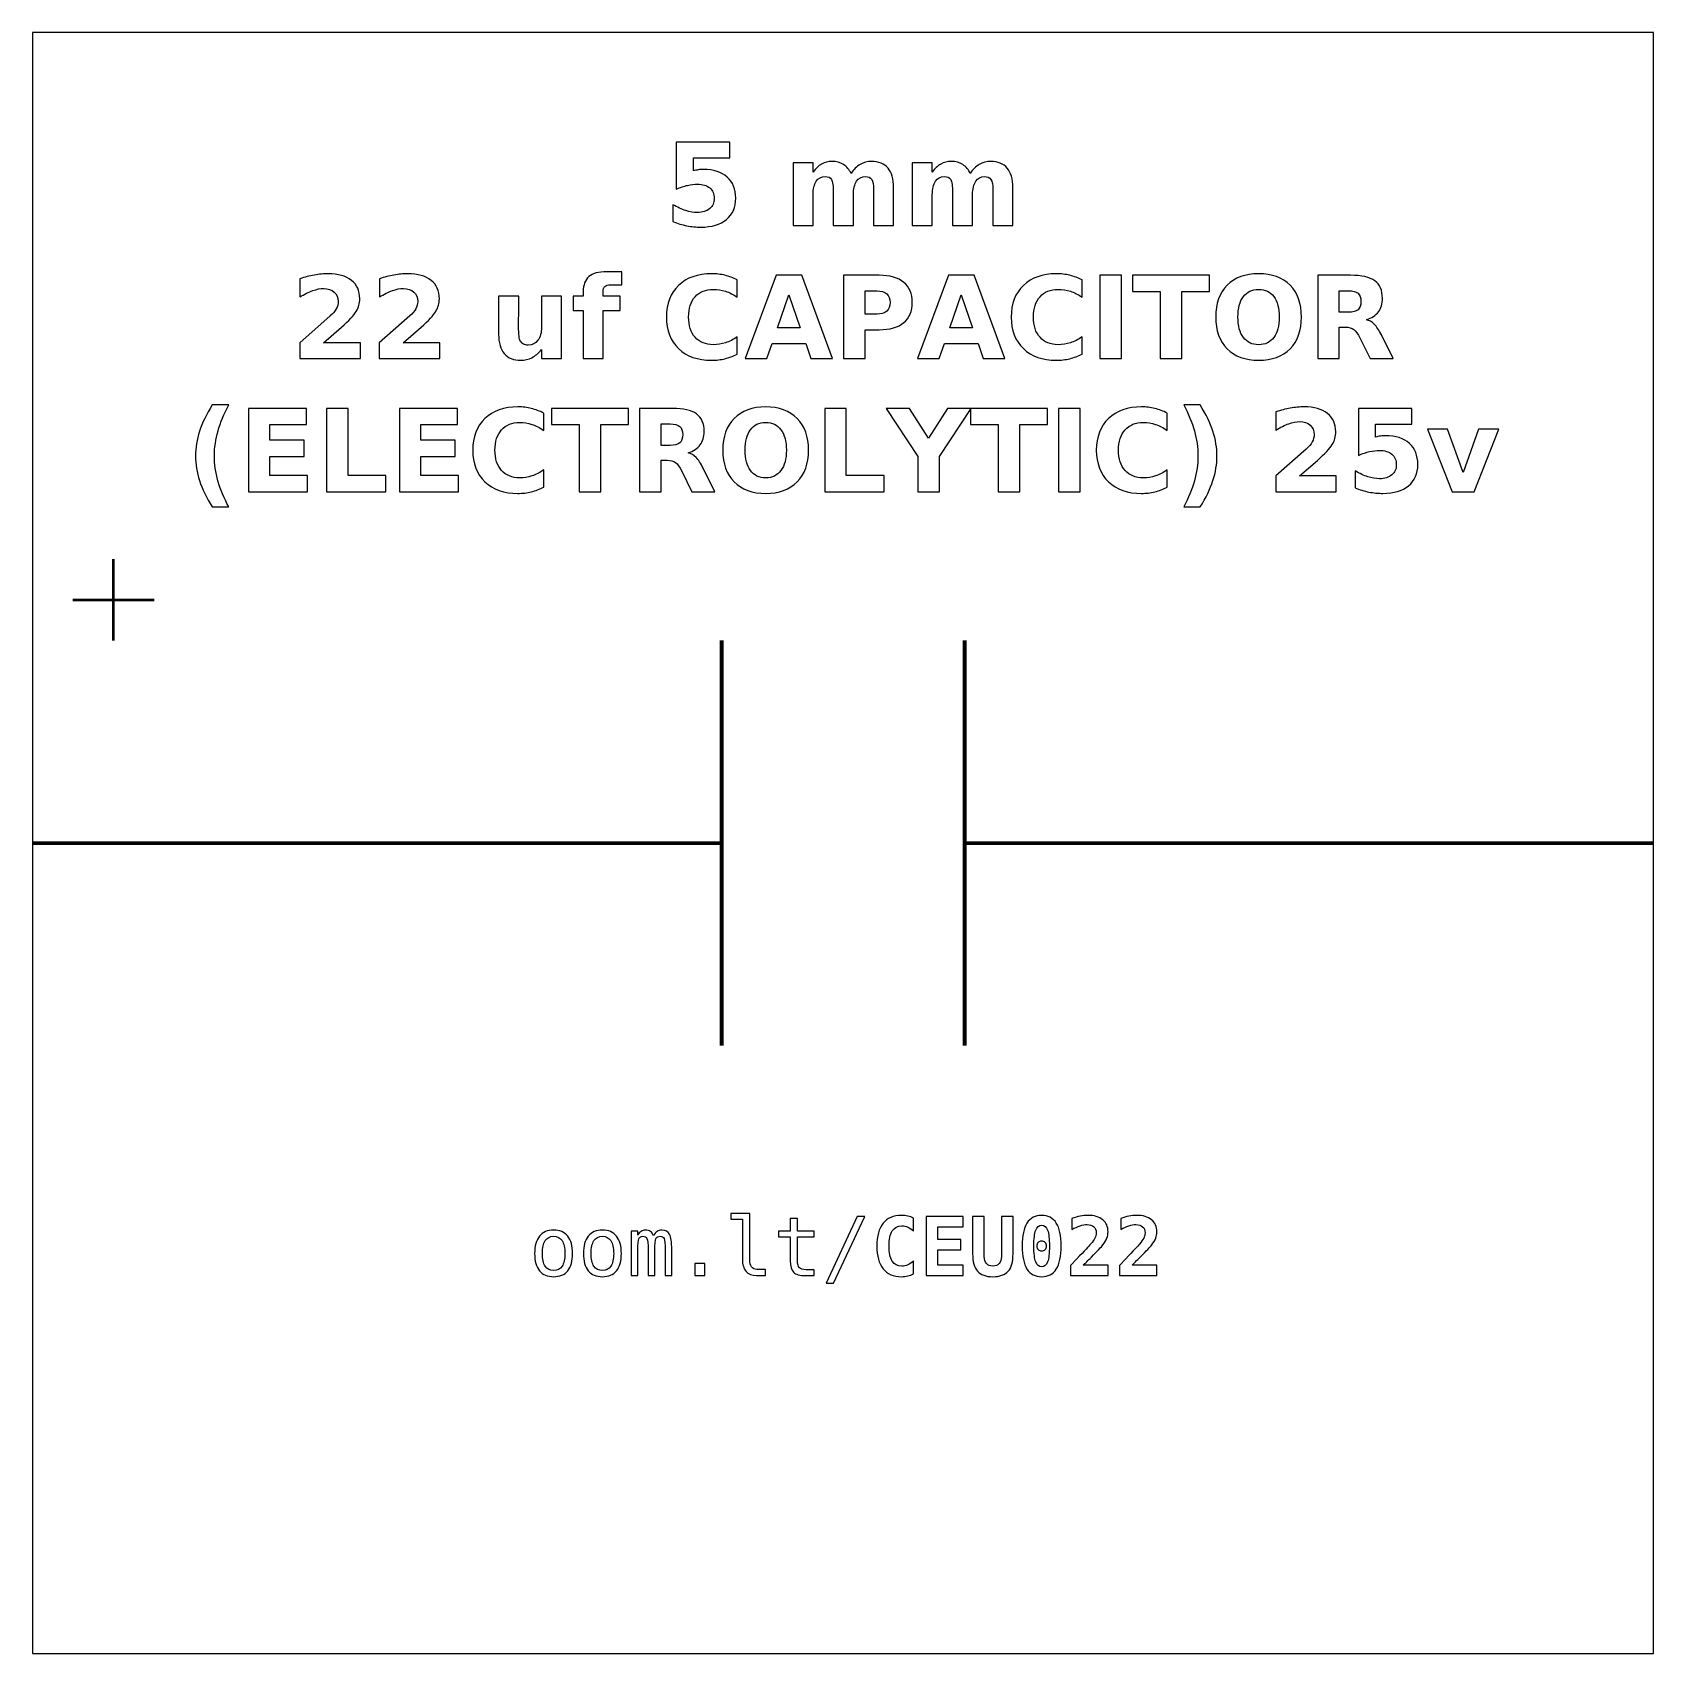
# Model space of a CAD drawing. Header units: centimetres. Extents: x -11.5 to -9.5, y -15.85 to -13.85.
import ezdxf

# ---------------------------------------------------------------- set-up
doc = ezdxf.new("R2010")
doc.units = ezdxf.units.CM
doc.header["$MEASUREMENT"] = 0
doc.layers.add('Layer 1', color=7, linetype='Continuous')

msp = doc.modelspace()

# ---------------------------------------------------------------- linework, layer by layer
at = {"layer": 'Layer 1', "color": 7}
msp.add_open_spline([(-11.5, -13.85), (-11.5, -13.85), (-9.5, -13.85), (-9.5, -13.85), (-9.5, -13.85), (-9.5, -13.85), (-9.5, -15.85), (-9.5, -15.85), (-9.5, -15.85), (-9.5, -15.85), (-11.5, -15.85), (-11.5, -15.85), (-11.5, -15.85), (-11.5, -15.85), (-11.5, -13.85), (-11.5, -13.85)], degree=3, knots=[0, 0, 0, 0, 0.25, 0.25, 0.25, 0.25, 0.5, 0.5, 0.5, 0.5, 0.75, 0.75, 0.75, 0.75, 1, 1, 1, 1], dxfattribs=at)
at = {"layer": 'Layer 1', "color": 250}
for points, knots in [([(-10.70574, -13.98534), (-10.70574, -13.98534), (-10.6398, -13.98534), (-10.6398, -13.98534), (-10.6398, -13.98534), (-10.6398, -13.98534), (-10.6398, -14.00484), (-10.6398, -14.00484), (-10.6398, -14.00484), (-10.6398, -14.00484), (-10.6846, -14.00484), (-10.6846, -14.00484), (-10.6846, -14.00484), (-10.6846, -14.00484), (-10.6846, -14.02076), (-10.6846, -14.02076), (-10.6846, -14.02076), (-10.68258, -14.02022), (-10.68055, -14.0198), (-10.67851, -14.01949), (-10.67851, -14.01949), (-10.67646, -14.01918), (-10.67432, -14.01904), (-10.67213, -14.01904), (-10.67213, -14.01904), (-10.65958, -14.01904), (-10.64982, -14.02217), (-10.64283, -14.02845), (-10.64283, -14.02845), (-10.63585, -14.03471), (-10.63237, -14.04345), (-10.63237, -14.05465), (-10.63237, -14.05465), (-10.63237, -14.06577), (-10.63618, -14.07448), (-10.64377, -14.08078), (-10.64377, -14.08078), (-10.65137, -14.08706), (-10.66193, -14.09021), (-10.67543, -14.09021), (-10.67543, -14.09021), (-10.68126, -14.09021), (-10.68705, -14.08964), (-10.69276, -14.08852), (-10.69276, -14.08852), (-10.69848, -14.08739), (-10.70417, -14.08569), (-10.70981, -14.08339), (-10.70981, -14.08339), (-10.70981, -14.08339), (-10.70981, -14.0625), (-10.70981, -14.0625), (-10.70981, -14.0625), (-10.70421, -14.06573), (-10.6989, -14.06813), (-10.69387, -14.06972), (-10.69387, -14.06972), (-10.68883, -14.07135), (-10.68408, -14.07215), (-10.67964, -14.07215), (-10.67964, -14.07215), (-10.67319, -14.07215), (-10.66814, -14.07057), (-10.66444, -14.06742), (-10.66444, -14.06742), (-10.66075, -14.06429), (-10.65889, -14.06004), (-10.65889, -14.05465), (-10.65889, -14.05465), (-10.65889, -14.04924), (-10.66075, -14.04498), (-10.66444, -14.04186), (-10.66444, -14.04186), (-10.66814, -14.03873), (-10.67319, -14.03718), (-10.67964, -14.03718), (-10.67964, -14.03718), (-10.68345, -14.03718), (-10.68752, -14.03767), (-10.69182, -14.03866), (-10.69182, -14.03866), (-10.69615, -14.03964), (-10.70078, -14.04117), (-10.70574, -14.04324), (-10.70574, -14.04324), (-10.70574, -14.04324), (-10.70574, -13.98534), (-10.70574, -13.98534)], [0, 0, 0, 0, 0.0454545, 0.0454545, 0.0454545, 0.0454545, 0.0909091, 0.0909091, 0.0909091, 0.0909091, 0.1363636, 0.1363636, 0.1363636, 0.1363636, 0.1818182, 0.1818182, 0.1818182, 0.1818182, 0.2272727, 0.2272727, 0.2272727, 0.2272727, 0.2727273, 0.2727273, 0.2727273, 0.2727273, 0.3181818, 0.3181818, 0.3181818, 0.3181818, 0.3636364, 0.3636364, 0.3636364, 0.3636364, 0.4090909, 0.4090909, 0.4090909, 0.4090909, 0.4545455, 0.4545455, 0.4545455, 0.4545455, 0.5, 0.5, 0.5, 0.5, 0.5454545, 0.5454545, 0.5454545, 0.5454545, 0.5909091, 0.5909091, 0.5909091, 0.5909091, 0.6363636, 0.6363636, 0.6363636, 0.6363636, 0.6818182, 0.6818182, 0.6818182, 0.6818182, 0.7272727, 0.7272727, 0.7272727, 0.7272727, 0.7727273, 0.7727273, 0.7727273, 0.7727273, 0.8181818, 0.8181818, 0.8181818, 0.8181818, 0.8636364, 0.8636364, 0.8636364, 0.8636364, 0.9090909, 0.9090909, 0.9090909, 0.9090909, 0.9545455, 0.9545455, 0.9545455, 0.9545455, 1, 1, 1, 1]), ([(-10.49001, -14.02386), (-10.48688, -14.01909), (-10.48319, -14.01544), (-10.47888, -14.01295), (-10.47888, -14.01295), (-10.47458, -14.01043), (-10.46988, -14.00919), (-10.46473, -14.00919), (-10.46473, -14.00919), (-10.45586, -14.00919), (-10.44911, -14.01192), (-10.44448, -14.0174), (-10.44448, -14.0174), (-10.43984, -14.02285), (-10.43751, -14.0308), (-10.43751, -14.04122), (-10.43751, -14.04122), (-10.43751, -14.04122), (-10.43751, -14.08821), (-10.43751, -14.08821), (-10.43751, -14.08821), (-10.43751, -14.08821), (-10.46233, -14.08821), (-10.46233, -14.08821), (-10.46233, -14.08821), (-10.46233, -14.08821), (-10.46233, -14.04797), (-10.46233, -14.04797), (-10.46233, -14.04797), (-10.46228, -14.04738), (-10.46226, -14.04677), (-10.46223, -14.04611), (-10.46223, -14.04611), (-10.46221, -14.04548), (-10.46219, -14.04456), (-10.46219, -14.04336), (-10.46219, -14.04336), (-10.46219, -14.0379), (-10.46298, -14.03393), (-10.46461, -14.03148), (-10.46461, -14.03148), (-10.46621, -14.02901), (-10.46879, -14.02779), (-10.47237, -14.02779), (-10.47237, -14.02779), (-10.47707, -14.02779), (-10.48067, -14.02972), (-10.48323, -14.03358), (-10.48323, -14.03358), (-10.48577, -14.03743), (-10.48709, -14.04301), (-10.48719, -14.05032), (-10.48719, -14.05032), (-10.48719, -14.05032), (-10.48719, -14.08821), (-10.48719, -14.08821), (-10.48719, -14.08821), (-10.48719, -14.08821), (-10.512, -14.08821), (-10.512, -14.08821), (-10.512, -14.08821), (-10.512, -14.08821), (-10.512, -14.04797), (-10.512, -14.04797), (-10.512, -14.04797), (-10.512, -14.03943), (-10.51273, -14.03393), (-10.51421, -14.03148), (-10.51421, -14.03148), (-10.51567, -14.02901), (-10.51828, -14.02779), (-10.52204, -14.02779), (-10.52204, -14.02779), (-10.52679, -14.02779), (-10.53044, -14.02974), (-10.533, -14.03362), (-10.533, -14.03362), (-10.53556, -14.0375), (-10.53686, -14.04303), (-10.53686, -14.05025), (-10.53686, -14.05025), (-10.53686, -14.05025), (-10.53686, -14.08821), (-10.53686, -14.08821), (-10.53686, -14.08821), (-10.53686, -14.08821), (-10.56167, -14.08821), (-10.56167, -14.08821), (-10.56167, -14.08821), (-10.56167, -14.08821), (-10.56167, -14.01105), (-10.56167, -14.01105), (-10.56167, -14.01105), (-10.56167, -14.01105), (-10.53686, -14.01105), (-10.53686, -14.01105), (-10.53686, -14.01105), (-10.53686, -14.01105), (-10.53686, -14.02236), (-10.53686, -14.02236), (-10.53686, -14.02236), (-10.53382, -14.01798), (-10.53034, -14.01472), (-10.52641, -14.0125), (-10.52641, -14.0125), (-10.52249, -14.01029), (-10.51816, -14.00919), (-10.51343, -14.00919), (-10.51343, -14.00919), (-10.50812, -14.00919), (-10.50339, -14.01048), (-10.49932, -14.01305), (-10.49932, -14.01305), (-10.49523, -14.01563), (-10.49212, -14.01923), (-10.49001, -14.02386)], [0, 0, 0, 0, 0.0344828, 0.0344828, 0.0344828, 0.0344828, 0.0689655, 0.0689655, 0.0689655, 0.0689655, 0.1034483, 0.1034483, 0.1034483, 0.1034483, 0.137931, 0.137931, 0.137931, 0.137931, 0.1724138, 0.1724138, 0.1724138, 0.1724138, 0.2068966, 0.2068966, 0.2068966, 0.2068966, 0.2413793, 0.2413793, 0.2413793, 0.2413793, 0.2758621, 0.2758621, 0.2758621, 0.2758621, 0.3103448, 0.3103448, 0.3103448, 0.3103448, 0.3448276, 0.3448276, 0.3448276, 0.3448276, 0.3793103, 0.3793103, 0.3793103, 0.3793103, 0.4137931, 0.4137931, 0.4137931, 0.4137931, 0.4482759, 0.4482759, 0.4482759, 0.4482759, 0.4827586, 0.4827586, 0.4827586, 0.4827586, 0.5172414, 0.5172414, 0.5172414, 0.5172414, 0.5517241, 0.5517241, 0.5517241, 0.5517241, 0.5862069, 0.5862069, 0.5862069, 0.5862069, 0.6206897, 0.6206897, 0.6206897, 0.6206897, 0.6551724, 0.6551724, 0.6551724, 0.6551724, 0.6896552, 0.6896552, 0.6896552, 0.6896552, 0.7241379, 0.7241379, 0.7241379, 0.7241379, 0.7586207, 0.7586207, 0.7586207, 0.7586207, 0.7931034, 0.7931034, 0.7931034, 0.7931034, 0.8275862, 0.8275862, 0.8275862, 0.8275862, 0.862069, 0.862069, 0.862069, 0.862069, 0.8965517, 0.8965517, 0.8965517, 0.8965517, 0.9310345, 0.9310345, 0.9310345, 0.9310345, 0.9655172, 0.9655172, 0.9655172, 0.9655172, 1, 1, 1, 1]), ([(-10.34297, -14.02386), (-10.33984, -14.01909), (-10.33615, -14.01544), (-10.33184, -14.01295), (-10.33184, -14.01295), (-10.32754, -14.01043), (-10.32284, -14.00919), (-10.31769, -14.00919), (-10.31769, -14.00919), (-10.30882, -14.00919), (-10.30207, -14.01192), (-10.29744, -14.0174), (-10.29744, -14.0174), (-10.2928, -14.02285), (-10.29047, -14.0308), (-10.29047, -14.04122), (-10.29047, -14.04122), (-10.29047, -14.04122), (-10.29047, -14.08821), (-10.29047, -14.08821), (-10.29047, -14.08821), (-10.29047, -14.08821), (-10.31529, -14.08821), (-10.31529, -14.08821), (-10.31529, -14.08821), (-10.31529, -14.08821), (-10.31529, -14.04797), (-10.31529, -14.04797), (-10.31529, -14.04797), (-10.31524, -14.04738), (-10.31522, -14.04677), (-10.31519, -14.04611), (-10.31519, -14.04611), (-10.31517, -14.04548), (-10.31515, -14.04456), (-10.31515, -14.04336), (-10.31515, -14.04336), (-10.31515, -14.0379), (-10.31594, -14.03393), (-10.31757, -14.03148), (-10.31757, -14.03148), (-10.31917, -14.02901), (-10.32175, -14.02779), (-10.32533, -14.02779), (-10.32533, -14.02779), (-10.33003, -14.02779), (-10.33363, -14.02972), (-10.33619, -14.03358), (-10.33619, -14.03358), (-10.33873, -14.03743), (-10.34005, -14.04301), (-10.34015, -14.05032), (-10.34015, -14.05032), (-10.34015, -14.05032), (-10.34015, -14.08821), (-10.34015, -14.08821), (-10.34015, -14.08821), (-10.34015, -14.08821), (-10.36496, -14.08821), (-10.36496, -14.08821), (-10.36496, -14.08821), (-10.36496, -14.08821), (-10.36496, -14.04797), (-10.36496, -14.04797), (-10.36496, -14.04797), (-10.36496, -14.03943), (-10.36569, -14.03393), (-10.36717, -14.03148), (-10.36717, -14.03148), (-10.36863, -14.02901), (-10.37124, -14.02779), (-10.375, -14.02779), (-10.375, -14.02779), (-10.37975, -14.02779), (-10.3834, -14.02974), (-10.38596, -14.03362), (-10.38596, -14.03362), (-10.38852, -14.0375), (-10.38982, -14.04303), (-10.38982, -14.05025), (-10.38982, -14.05025), (-10.38982, -14.05025), (-10.38982, -14.08821), (-10.38982, -14.08821), (-10.38982, -14.08821), (-10.38982, -14.08821), (-10.41463, -14.08821), (-10.41463, -14.08821), (-10.41463, -14.08821), (-10.41463, -14.08821), (-10.41463, -14.01105), (-10.41463, -14.01105), (-10.41463, -14.01105), (-10.41463, -14.01105), (-10.38982, -14.01105), (-10.38982, -14.01105), (-10.38982, -14.01105), (-10.38982, -14.01105), (-10.38982, -14.02236), (-10.38982, -14.02236), (-10.38982, -14.02236), (-10.38678, -14.01798), (-10.3833, -14.01472), (-10.37937, -14.0125), (-10.37937, -14.0125), (-10.37545, -14.01029), (-10.37112, -14.00919), (-10.36639, -14.00919), (-10.36639, -14.00919), (-10.36108, -14.00919), (-10.35635, -14.01048), (-10.35228, -14.01305), (-10.35228, -14.01305), (-10.34819, -14.01563), (-10.34508, -14.01923), (-10.34297, -14.02386)], [0, 0, 0, 0, 0.0344828, 0.0344828, 0.0344828, 0.0344828, 0.0689655, 0.0689655, 0.0689655, 0.0689655, 0.1034483, 0.1034483, 0.1034483, 0.1034483, 0.137931, 0.137931, 0.137931, 0.137931, 0.1724138, 0.1724138, 0.1724138, 0.1724138, 0.2068966, 0.2068966, 0.2068966, 0.2068966, 0.2413793, 0.2413793, 0.2413793, 0.2413793, 0.2758621, 0.2758621, 0.2758621, 0.2758621, 0.3103448, 0.3103448, 0.3103448, 0.3103448, 0.3448276, 0.3448276, 0.3448276, 0.3448276, 0.3793103, 0.3793103, 0.3793103, 0.3793103, 0.4137931, 0.4137931, 0.4137931, 0.4137931, 0.4482759, 0.4482759, 0.4482759, 0.4482759, 0.4827586, 0.4827586, 0.4827586, 0.4827586, 0.5172414, 0.5172414, 0.5172414, 0.5172414, 0.5517241, 0.5517241, 0.5517241, 0.5517241, 0.5862069, 0.5862069, 0.5862069, 0.5862069, 0.6206897, 0.6206897, 0.6206897, 0.6206897, 0.6551724, 0.6551724, 0.6551724, 0.6551724, 0.6896552, 0.6896552, 0.6896552, 0.6896552, 0.7241379, 0.7241379, 0.7241379, 0.7241379, 0.7586207, 0.7586207, 0.7586207, 0.7586207, 0.7931034, 0.7931034, 0.7931034, 0.7931034, 0.8275862, 0.8275862, 0.8275862, 0.8275862, 0.862069, 0.862069, 0.862069, 0.862069, 0.8965517, 0.8965517, 0.8965517, 0.8965517, 0.9310345, 0.9310345, 0.9310345, 0.9310345, 0.9655172, 0.9655172, 0.9655172, 0.9655172, 1, 1, 1, 1]), ([(-11.14074, -14.23296), (-11.14074, -14.23296), (-11.09546, -14.23296), (-11.09546, -14.23296), (-11.09546, -14.23296), (-11.09546, -14.23296), (-11.09546, -14.25246), (-11.09546, -14.25246), (-11.09546, -14.25246), (-11.09546, -14.25246), (-11.17023, -14.25246), (-11.17023, -14.25246), (-11.17023, -14.25246), (-11.17023, -14.25246), (-11.17023, -14.23296), (-11.17023, -14.23296), (-11.17023, -14.23296), (-11.17023, -14.23296), (-11.13267, -14.19983), (-11.13267, -14.19983), (-11.13267, -14.19983), (-11.12931, -14.19679), (-11.12684, -14.19383), (-11.12524, -14.19094), (-11.12524, -14.19094), (-11.12362, -14.18804), (-11.12282, -14.18503), (-11.12282, -14.1819), (-11.12282, -14.1819), (-11.12282, -14.17708), (-11.12444, -14.1732), (-11.12768, -14.17026), (-11.12768, -14.17026), (-11.13091, -14.16732), (-11.13521, -14.16587), (-11.1406, -14.16587), (-11.1406, -14.16587), (-11.14473, -14.16587), (-11.14925, -14.16676), (-11.15417, -14.16852), (-11.15417, -14.16852), (-11.15908, -14.17029), (-11.16435, -14.17292), (-11.16995, -14.1764), (-11.16995, -14.1764), (-11.16995, -14.1764), (-11.16995, -14.1538), (-11.16995, -14.1538), (-11.16995, -14.1538), (-11.16397, -14.15183), (-11.15807, -14.15032), (-11.15224, -14.14929), (-11.15224, -14.14929), (-11.1464, -14.14825), (-11.14069, -14.14773), (-11.13507, -14.14773), (-11.13507, -14.14773), (-11.12277, -14.14773), (-11.1132, -14.15044), (-11.10638, -14.15587), (-11.10638, -14.15587), (-11.09956, -14.16128), (-11.09615, -14.16883), (-11.09615, -14.17854), (-11.09615, -14.17854), (-11.09615, -14.18414), (-11.0976, -14.18936), (-11.1005, -14.19421), (-11.1005, -14.19421), (-11.10339, -14.19905), (-11.10948, -14.20554), (-11.11875, -14.21368), (-11.11875, -14.21368), (-11.11875, -14.21368), (-11.14074, -14.23296), (-11.14074, -14.23296)], [0, 0, 0, 0, 0.0526316, 0.0526316, 0.0526316, 0.0526316, 0.1052632, 0.1052632, 0.1052632, 0.1052632, 0.1578947, 0.1578947, 0.1578947, 0.1578947, 0.2105263, 0.2105263, 0.2105263, 0.2105263, 0.2631579, 0.2631579, 0.2631579, 0.2631579, 0.3157895, 0.3157895, 0.3157895, 0.3157895, 0.3684211, 0.3684211, 0.3684211, 0.3684211, 0.4210526, 0.4210526, 0.4210526, 0.4210526, 0.4736842, 0.4736842, 0.4736842, 0.4736842, 0.5263158, 0.5263158, 0.5263158, 0.5263158, 0.5789474, 0.5789474, 0.5789474, 0.5789474, 0.6315789, 0.6315789, 0.6315789, 0.6315789, 0.6842105, 0.6842105, 0.6842105, 0.6842105, 0.7368421, 0.7368421, 0.7368421, 0.7368421, 0.7894737, 0.7894737, 0.7894737, 0.7894737, 0.8421053, 0.8421053, 0.8421053, 0.8421053, 0.8947368, 0.8947368, 0.8947368, 0.8947368, 0.9473684, 0.9473684, 0.9473684, 0.9473684, 1, 1, 1, 1]), ([(-11.04255, -14.23296), (-11.04255, -14.23296), (-10.99727, -14.23296), (-10.99727, -14.23296), (-10.99727, -14.23296), (-10.99727, -14.23296), (-10.99727, -14.25246), (-10.99727, -14.25246), (-10.99727, -14.25246), (-10.99727, -14.25246), (-11.07204, -14.25246), (-11.07204, -14.25246), (-11.07204, -14.25246), (-11.07204, -14.25246), (-11.07204, -14.23296), (-11.07204, -14.23296), (-11.07204, -14.23296), (-11.07204, -14.23296), (-11.03448, -14.19983), (-11.03448, -14.19983), (-11.03448, -14.19983), (-11.03112, -14.19679), (-11.02865, -14.19383), (-11.02705, -14.19094), (-11.02705, -14.19094), (-11.02543, -14.18804), (-11.02463, -14.18503), (-11.02463, -14.1819), (-11.02463, -14.1819), (-11.02463, -14.17708), (-11.02625, -14.1732), (-11.02949, -14.17026), (-11.02949, -14.17026), (-11.03272, -14.16732), (-11.03702, -14.16587), (-11.04241, -14.16587), (-11.04241, -14.16587), (-11.04654, -14.16587), (-11.05106, -14.16676), (-11.05598, -14.16852), (-11.05598, -14.16852), (-11.06089, -14.17029), (-11.06616, -14.17292), (-11.07176, -14.1764), (-11.07176, -14.1764), (-11.07176, -14.1764), (-11.07176, -14.1538), (-11.07176, -14.1538), (-11.07176, -14.1538), (-11.06578, -14.15183), (-11.05988, -14.15032), (-11.05405, -14.14929), (-11.05405, -14.14929), (-11.04821, -14.14825), (-11.0425, -14.14773), (-11.03688, -14.14773), (-11.03688, -14.14773), (-11.02458, -14.14773), (-11.01501, -14.15044), (-11.00819, -14.15587), (-11.00819, -14.15587), (-11.00137, -14.16128), (-10.99796, -14.16883), (-10.99796, -14.17854), (-10.99796, -14.17854), (-10.99796, -14.18414), (-10.99941, -14.18936), (-11.00231, -14.19421), (-11.00231, -14.19421), (-11.0052, -14.19905), (-11.01129, -14.20554), (-11.02056, -14.21368), (-11.02056, -14.21368), (-11.02056, -14.21368), (-11.04255, -14.23296), (-11.04255, -14.23296)], [0, 0, 0, 0, 0.0526316, 0.0526316, 0.0526316, 0.0526316, 0.1052632, 0.1052632, 0.1052632, 0.1052632, 0.1578947, 0.1578947, 0.1578947, 0.1578947, 0.2105263, 0.2105263, 0.2105263, 0.2105263, 0.2631579, 0.2631579, 0.2631579, 0.2631579, 0.3157895, 0.3157895, 0.3157895, 0.3157895, 0.3684211, 0.3684211, 0.3684211, 0.3684211, 0.4210526, 0.4210526, 0.4210526, 0.4210526, 0.4736842, 0.4736842, 0.4736842, 0.4736842, 0.5263158, 0.5263158, 0.5263158, 0.5263158, 0.5789474, 0.5789474, 0.5789474, 0.5789474, 0.6315789, 0.6315789, 0.6315789, 0.6315789, 0.6842105, 0.6842105, 0.6842105, 0.6842105, 0.7368421, 0.7368421, 0.7368421, 0.7368421, 0.7894737, 0.7894737, 0.7894737, 0.7894737, 0.8421053, 0.8421053, 0.8421053, 0.8421053, 0.8947368, 0.8947368, 0.8947368, 0.8947368, 0.9473684, 0.9473684, 0.9473684, 0.9473684, 1, 1, 1, 1]), ([(-10.77279, -14.14524), (-10.77279, -14.14524), (-10.77279, -14.16142), (-10.77279, -14.16142), (-10.77279, -14.16142), (-10.77279, -14.16142), (-10.78645, -14.16142), (-10.78645, -14.16142), (-10.78645, -14.16142), (-10.78993, -14.16142), (-10.79238, -14.16206), (-10.79374, -14.16333), (-10.79374, -14.16333), (-10.79513, -14.1646), (-10.79581, -14.16678), (-10.79581, -14.16991), (-10.79581, -14.16991), (-10.79581, -14.16991), (-10.79581, -14.1753), (-10.79581, -14.1753), (-10.79581, -14.1753), (-10.79581, -14.1753), (-10.77474, -14.1753), (-10.77474, -14.1753), (-10.77474, -14.1753), (-10.77474, -14.1753), (-10.77474, -14.19294), (-10.77474, -14.19294), (-10.77474, -14.19294), (-10.77474, -14.19294), (-10.79581, -14.19294), (-10.79581, -14.19294), (-10.79581, -14.19294), (-10.79581, -14.19294), (-10.79581, -14.25246), (-10.79581, -14.25246), (-10.79581, -14.25246), (-10.79581, -14.25246), (-10.82048, -14.25246), (-10.82048, -14.25246), (-10.82048, -14.25246), (-10.82048, -14.25246), (-10.82048, -14.19294), (-10.82048, -14.19294), (-10.82048, -14.19294), (-10.82048, -14.19294), (-10.83274, -14.19294), (-10.83274, -14.19294), (-10.83274, -14.19294), (-10.83274, -14.19294), (-10.83274, -14.1753), (-10.83274, -14.1753), (-10.83274, -14.1753), (-10.83274, -14.1753), (-10.82048, -14.1753), (-10.82048, -14.1753), (-10.82048, -14.1753), (-10.82048, -14.1753), (-10.82048, -14.16991), (-10.82048, -14.16991), (-10.82048, -14.16991), (-10.82048, -14.16151), (-10.81813, -14.15528), (-10.81345, -14.15126), (-10.81345, -14.15126), (-10.80877, -14.14724), (-10.8015, -14.14524), (-10.79167, -14.14524), (-10.79167, -14.14524), (-10.79167, -14.14524), (-10.77279, -14.14524), (-10.77279, -14.14524)], [0, 0, 0, 0, 0.0555556, 0.0555556, 0.0555556, 0.0555556, 0.1111111, 0.1111111, 0.1111111, 0.1111111, 0.1666667, 0.1666667, 0.1666667, 0.1666667, 0.2222222, 0.2222222, 0.2222222, 0.2222222, 0.2777778, 0.2777778, 0.2777778, 0.2777778, 0.3333333, 0.3333333, 0.3333333, 0.3333333, 0.3888889, 0.3888889, 0.3888889, 0.3888889, 0.4444444, 0.4444444, 0.4444444, 0.4444444, 0.5, 0.5, 0.5, 0.5, 0.5555556, 0.5555556, 0.5555556, 0.5555556, 0.6111111, 0.6111111, 0.6111111, 0.6111111, 0.6666667, 0.6666667, 0.6666667, 0.6666667, 0.7222222, 0.7222222, 0.7222222, 0.7222222, 0.7777778, 0.7777778, 0.7777778, 0.7777778, 0.8333333, 0.8333333, 0.8333333, 0.8333333, 0.8888889, 0.8888889, 0.8888889, 0.8888889, 0.9444444, 0.9444444, 0.9444444, 0.9444444, 1, 1, 1, 1]), ([(-10.63039, -14.24682), (-10.63525, -14.24933), (-10.64033, -14.25124), (-10.64563, -14.25253), (-10.64563, -14.25253), (-10.65089, -14.25382), (-10.65642, -14.25446), (-10.66216, -14.25446), (-10.66216, -14.25446), (-10.67928, -14.25446), (-10.69285, -14.24966), (-10.70287, -14.24009), (-10.70287, -14.24009), (-10.71289, -14.23052), (-10.7179, -14.21754), (-10.7179, -14.20112), (-10.7179, -14.20112), (-10.7179, -14.18468), (-10.71289, -14.17167), (-10.70287, -14.1621), (-10.70287, -14.1621), (-10.69285, -14.15253), (-10.67928, -14.14773), (-10.66216, -14.14773), (-10.66216, -14.14773), (-10.65642, -14.14773), (-10.65089, -14.14837), (-10.64563, -14.14966), (-10.64563, -14.14966), (-10.64033, -14.15095), (-10.63525, -14.15286), (-10.63039, -14.15538), (-10.63039, -14.15538), (-10.63039, -14.15538), (-10.63039, -14.17666), (-10.63039, -14.17666), (-10.63039, -14.17666), (-10.6353, -14.1733), (-10.64015, -14.17085), (-10.64492, -14.1693), (-10.64492, -14.1693), (-10.64969, -14.16772), (-10.65473, -14.16695), (-10.66002, -14.16695), (-10.66002, -14.16695), (-10.66947, -14.16695), (-10.67693, -14.16998), (-10.68234, -14.17605), (-10.68234, -14.17605), (-10.68777, -14.18212), (-10.69048, -14.19047), (-10.69048, -14.20112), (-10.69048, -14.20112), (-10.69048, -14.21175), (-10.68777, -14.22008), (-10.68234, -14.22614), (-10.68234, -14.22614), (-10.67693, -14.23221), (-10.66947, -14.23524), (-10.66002, -14.23524), (-10.66002, -14.23524), (-10.65473, -14.23524), (-10.64969, -14.23447), (-10.64492, -14.23289), (-10.64492, -14.23289), (-10.64015, -14.23134), (-10.6353, -14.22889), (-10.63039, -14.22553), (-10.63039, -14.22553), (-10.63039, -14.22553), (-10.63039, -14.24682), (-10.63039, -14.24682)], [0, 0, 0, 0, 0.0555556, 0.0555556, 0.0555556, 0.0555556, 0.1111111, 0.1111111, 0.1111111, 0.1111111, 0.1666667, 0.1666667, 0.1666667, 0.1666667, 0.2222222, 0.2222222, 0.2222222, 0.2222222, 0.2777778, 0.2777778, 0.2777778, 0.2777778, 0.3333333, 0.3333333, 0.3333333, 0.3333333, 0.3888889, 0.3888889, 0.3888889, 0.3888889, 0.4444444, 0.4444444, 0.4444444, 0.4444444, 0.5, 0.5, 0.5, 0.5, 0.5555556, 0.5555556, 0.5555556, 0.5555556, 0.6111111, 0.6111111, 0.6111111, 0.6111111, 0.6666667, 0.6666667, 0.6666667, 0.6666667, 0.7222222, 0.7222222, 0.7222222, 0.7222222, 0.7777778, 0.7777778, 0.7777778, 0.7777778, 0.8333333, 0.8333333, 0.8333333, 0.8333333, 0.8888889, 0.8888889, 0.8888889, 0.8888889, 0.9444444, 0.9444444, 0.9444444, 0.9444444, 1, 1, 1, 1]), ([(-10.546, -14.23374), (-10.546, -14.23374), (-10.58749, -14.23374), (-10.58749, -14.23374), (-10.58749, -14.23374), (-10.58749, -14.23374), (-10.59403, -14.25246), (-10.59403, -14.25246), (-10.59403, -14.25246), (-10.59403, -14.25246), (-10.6207, -14.25246), (-10.6207, -14.25246), (-10.6207, -14.25246), (-10.6207, -14.25246), (-10.5826, -14.14959), (-10.5826, -14.14959), (-10.5826, -14.14959), (-10.5826, -14.14959), (-10.55097, -14.14959), (-10.55097, -14.14959), (-10.55097, -14.14959), (-10.55097, -14.14959), (-10.51287, -14.25246), (-10.51287, -14.25246), (-10.51287, -14.25246), (-10.51287, -14.25246), (-10.53954, -14.25246), (-10.53954, -14.25246), (-10.53954, -14.25246), (-10.53954, -14.25246), (-10.546, -14.23374), (-10.546, -14.23374)], [0, 0, 0, 0, 0.125, 0.125, 0.125, 0.125, 0.25, 0.25, 0.25, 0.25, 0.375, 0.375, 0.375, 0.375, 0.5, 0.5, 0.5, 0.5, 0.625, 0.625, 0.625, 0.625, 0.75, 0.75, 0.75, 0.75, 0.875, 0.875, 0.875, 0.875, 1, 1, 1, 1]), ([(-10.4992, -14.14959), (-10.4992, -14.14959), (-10.45518, -14.14959), (-10.45518, -14.14959), (-10.45518, -14.14959), (-10.44208, -14.14959), (-10.43203, -14.15251), (-10.42502, -14.15832), (-10.42502, -14.15832), (-10.41802, -14.16413), (-10.41451, -14.1724), (-10.41451, -14.18315), (-10.41451, -14.18315), (-10.41451, -14.19392), (-10.41802, -14.20222), (-10.42502, -14.20803), (-10.42502, -14.20803), (-10.43203, -14.21384), (-10.44208, -14.21676), (-10.45518, -14.21676), (-10.45518, -14.21676), (-10.45518, -14.21676), (-10.47267, -14.21676), (-10.47267, -14.21676), (-10.47267, -14.21676), (-10.47267, -14.21676), (-10.47267, -14.25246), (-10.47267, -14.25246), (-10.47267, -14.25246), (-10.47267, -14.25246), (-10.4992, -14.25246), (-10.4992, -14.25246), (-10.4992, -14.25246), (-10.4992, -14.25246), (-10.4992, -14.14959), (-10.4992, -14.14959)], [0, 0, 0, 0, 0.1111111, 0.1111111, 0.1111111, 0.1111111, 0.2222222, 0.2222222, 0.2222222, 0.2222222, 0.3333333, 0.3333333, 0.3333333, 0.3333333, 0.4444444, 0.4444444, 0.4444444, 0.4444444, 0.5555556, 0.5555556, 0.5555556, 0.5555556, 0.6666667, 0.6666667, 0.6666667, 0.6666667, 0.7777778, 0.7777778, 0.7777778, 0.7777778, 0.8888889, 0.8888889, 0.8888889, 0.8888889, 1, 1, 1, 1]), ([(-10.33337, -14.23374), (-10.33337, -14.23374), (-10.37486, -14.23374), (-10.37486, -14.23374), (-10.37486, -14.23374), (-10.37486, -14.23374), (-10.3814, -14.25246), (-10.3814, -14.25246), (-10.3814, -14.25246), (-10.3814, -14.25246), (-10.40807, -14.25246), (-10.40807, -14.25246), (-10.40807, -14.25246), (-10.40807, -14.25246), (-10.36997, -14.14959), (-10.36997, -14.14959), (-10.36997, -14.14959), (-10.36997, -14.14959), (-10.33834, -14.14959), (-10.33834, -14.14959), (-10.33834, -14.14959), (-10.33834, -14.14959), (-10.30024, -14.25246), (-10.30024, -14.25246), (-10.30024, -14.25246), (-10.30024, -14.25246), (-10.32691, -14.25246), (-10.32691, -14.25246), (-10.32691, -14.25246), (-10.32691, -14.25246), (-10.33337, -14.23374), (-10.33337, -14.23374)], [0, 0, 0, 0, 0.125, 0.125, 0.125, 0.125, 0.25, 0.25, 0.25, 0.25, 0.375, 0.375, 0.375, 0.375, 0.5, 0.5, 0.5, 0.5, 0.625, 0.625, 0.625, 0.625, 0.75, 0.75, 0.75, 0.75, 0.875, 0.875, 0.875, 0.875, 1, 1, 1, 1]), ([(-10.20499, -14.24682), (-10.20985, -14.24933), (-10.21493, -14.25124), (-10.22023, -14.25253), (-10.22023, -14.25253), (-10.22549, -14.25382), (-10.23102, -14.25446), (-10.23676, -14.25446), (-10.23676, -14.25446), (-10.25388, -14.25446), (-10.26745, -14.24966), (-10.27747, -14.24009), (-10.27747, -14.24009), (-10.28749, -14.23052), (-10.2925, -14.21754), (-10.2925, -14.20112), (-10.2925, -14.20112), (-10.2925, -14.18468), (-10.28749, -14.17167), (-10.27747, -14.1621), (-10.27747, -14.1621), (-10.26745, -14.15253), (-10.25388, -14.14773), (-10.23676, -14.14773), (-10.23676, -14.14773), (-10.23102, -14.14773), (-10.22549, -14.14837), (-10.22023, -14.14966), (-10.22023, -14.14966), (-10.21493, -14.15095), (-10.20985, -14.15286), (-10.20499, -14.15538), (-10.20499, -14.15538), (-10.20499, -14.15538), (-10.20499, -14.17666), (-10.20499, -14.17666), (-10.20499, -14.17666), (-10.2099, -14.1733), (-10.21475, -14.17085), (-10.21952, -14.1693), (-10.21952, -14.1693), (-10.22429, -14.16772), (-10.22933, -14.16695), (-10.23462, -14.16695), (-10.23462, -14.16695), (-10.24407, -14.16695), (-10.25153, -14.16998), (-10.25694, -14.17605), (-10.25694, -14.17605), (-10.26237, -14.18212), (-10.26508, -14.19047), (-10.26508, -14.20112), (-10.26508, -14.20112), (-10.26508, -14.21175), (-10.26237, -14.22008), (-10.25694, -14.22614), (-10.25694, -14.22614), (-10.25153, -14.23221), (-10.24407, -14.23524), (-10.23462, -14.23524), (-10.23462, -14.23524), (-10.22933, -14.23524), (-10.22429, -14.23447), (-10.21952, -14.23289), (-10.21952, -14.23289), (-10.21475, -14.23134), (-10.2099, -14.22889), (-10.20499, -14.22553), (-10.20499, -14.22553), (-10.20499, -14.22553), (-10.20499, -14.24682), (-10.20499, -14.24682)], [0, 0, 0, 0, 0.0555556, 0.0555556, 0.0555556, 0.0555556, 0.1111111, 0.1111111, 0.1111111, 0.1111111, 0.1666667, 0.1666667, 0.1666667, 0.1666667, 0.2222222, 0.2222222, 0.2222222, 0.2222222, 0.2777778, 0.2777778, 0.2777778, 0.2777778, 0.3333333, 0.3333333, 0.3333333, 0.3333333, 0.3888889, 0.3888889, 0.3888889, 0.3888889, 0.4444444, 0.4444444, 0.4444444, 0.4444444, 0.5, 0.5, 0.5, 0.5, 0.5555556, 0.5555556, 0.5555556, 0.5555556, 0.6111111, 0.6111111, 0.6111111, 0.6111111, 0.6666667, 0.6666667, 0.6666667, 0.6666667, 0.7222222, 0.7222222, 0.7222222, 0.7222222, 0.7777778, 0.7777778, 0.7777778, 0.7777778, 0.8333333, 0.8333333, 0.8333333, 0.8333333, 0.8888889, 0.8888889, 0.8888889, 0.8888889, 0.9444444, 0.9444444, 0.9444444, 0.9444444, 1, 1, 1, 1]), ([(-10.18302, -14.14959), (-10.18302, -14.14959), (-10.15649, -14.14959), (-10.15649, -14.14959), (-10.15649, -14.14959), (-10.15649, -14.14959), (-10.15649, -14.25246), (-10.15649, -14.25246), (-10.15649, -14.25246), (-10.15649, -14.25246), (-10.18302, -14.25246), (-10.18302, -14.25246), (-10.18302, -14.25246), (-10.18302, -14.25246), (-10.18302, -14.14959), (-10.18302, -14.14959)], [0, 0, 0, 0, 0.25, 0.25, 0.25, 0.25, 0.5, 0.5, 0.5, 0.5, 0.75, 0.75, 0.75, 0.75, 1, 1, 1, 1]), ([(-10.14281, -14.14959), (-10.14281, -14.14959), (-10.04801, -14.14959), (-10.04801, -14.14959), (-10.04801, -14.14959), (-10.04801, -14.14959), (-10.04801, -14.16965), (-10.04801, -14.16965), (-10.04801, -14.16965), (-10.04801, -14.16965), (-10.08211, -14.16965), (-10.08211, -14.16965), (-10.08211, -14.16965), (-10.08211, -14.16965), (-10.08211, -14.25246), (-10.08211, -14.25246), (-10.08211, -14.25246), (-10.08211, -14.25246), (-10.10864, -14.25246), (-10.10864, -14.25246), (-10.10864, -14.25246), (-10.10864, -14.25246), (-10.10864, -14.16965), (-10.10864, -14.16965), (-10.10864, -14.16965), (-10.10864, -14.16965), (-10.14281, -14.16965), (-10.14281, -14.16965), (-10.14281, -14.16965), (-10.14281, -14.16965), (-10.14281, -14.14959), (-10.14281, -14.14959)], [0, 0, 0, 0, 0.125, 0.125, 0.125, 0.125, 0.25, 0.25, 0.25, 0.25, 0.375, 0.375, 0.375, 0.375, 0.5, 0.5, 0.5, 0.5, 0.625, 0.625, 0.625, 0.625, 0.75, 0.75, 0.75, 0.75, 0.875, 0.875, 0.875, 0.875, 1, 1, 1, 1]), ([(-9.98728, -14.14773), (-9.97075, -14.14773), (-9.95779, -14.15246), (-9.94843, -14.16194), (-9.94843, -14.16194), (-9.93905, -14.17139), (-9.93437, -14.18444), (-9.93437, -14.20112), (-9.93437, -14.20112), (-9.93437, -14.21775), (-9.93905, -14.2308), (-9.94843, -14.24025), (-9.94843, -14.24025), (-9.95779, -14.24973), (-9.97075, -14.25446), (-9.98728, -14.25446), (-9.98728, -14.25446), (-10.00377, -14.25446), (-10.0167, -14.24973), (-10.02611, -14.24025), (-10.02611, -14.24025), (-10.03549, -14.2308), (-10.0402, -14.21775), (-10.0402, -14.20112), (-10.0402, -14.20112), (-10.0402, -14.18444), (-10.03549, -14.17139), (-10.02611, -14.16194), (-10.02611, -14.16194), (-10.0167, -14.15246), (-10.00377, -14.14773), (-9.98728, -14.14773)], [0, 0, 0, 0, 0.125, 0.125, 0.125, 0.125, 0.25, 0.25, 0.25, 0.25, 0.375, 0.375, 0.375, 0.375, 0.5, 0.5, 0.5, 0.5, 0.625, 0.625, 0.625, 0.625, 0.75, 0.75, 0.75, 0.75, 0.875, 0.875, 0.875, 0.875, 1, 1, 1, 1]), ([(-9.88777, -14.21354), (-9.88777, -14.21354), (-9.88777, -14.25246), (-9.88777, -14.25246), (-9.88777, -14.25246), (-9.88777, -14.25246), (-9.9143, -14.25246), (-9.9143, -14.25246), (-9.9143, -14.25246), (-9.9143, -14.25246), (-9.9143, -14.14959), (-9.9143, -14.14959), (-9.9143, -14.14959), (-9.9143, -14.14959), (-9.87378, -14.14959), (-9.87378, -14.14959), (-9.87378, -14.14959), (-9.86023, -14.14959), (-9.85028, -14.15187), (-9.84398, -14.15641), (-9.84398, -14.15641), (-9.83766, -14.16095), (-9.8345, -14.16815), (-9.8345, -14.17798), (-9.8345, -14.17798), (-9.8345, -14.18477), (-9.83615, -14.19037), (-9.83942, -14.19472), (-9.83942, -14.19472), (-9.84271, -14.1991), (-9.84767, -14.20232), (-9.85428, -14.20437), (-9.85428, -14.20437), (-9.85066, -14.20521), (-9.84739, -14.20707), (-9.84452, -14.20999), (-9.84452, -14.20999), (-9.84165, -14.2129), (-9.83876, -14.21732), (-9.83582, -14.22325), (-9.83582, -14.22325), (-9.83582, -14.22325), (-9.8214, -14.25246), (-9.8214, -14.25246), (-9.8214, -14.25246), (-9.8214, -14.25246), (-9.84967, -14.25246), (-9.84967, -14.25246), (-9.84967, -14.25246), (-9.84967, -14.25246), (-9.86221, -14.2269), (-9.86221, -14.2269), (-9.86221, -14.2269), (-9.86472, -14.22177), (-9.86729, -14.21824), (-9.8699, -14.21636), (-9.8699, -14.21636), (-9.87249, -14.21448), (-9.87594, -14.21354), (-9.88027, -14.21354), (-9.88027, -14.21354), (-9.88027, -14.21354), (-9.88777, -14.21354), (-9.88777, -14.21354)], [0, 0, 0, 0, 0.0625, 0.0625, 0.0625, 0.0625, 0.125, 0.125, 0.125, 0.125, 0.1875, 0.1875, 0.1875, 0.1875, 0.25, 0.25, 0.25, 0.25, 0.3125, 0.3125, 0.3125, 0.3125, 0.375, 0.375, 0.375, 0.375, 0.4375, 0.4375, 0.4375, 0.4375, 0.5, 0.5, 0.5, 0.5, 0.5625, 0.5625, 0.5625, 0.5625, 0.625, 0.625, 0.625, 0.625, 0.6875, 0.6875, 0.6875, 0.6875, 0.75, 0.75, 0.75, 0.75, 0.8125, 0.8125, 0.8125, 0.8125, 0.875, 0.875, 0.875, 0.875, 0.9375, 0.9375, 0.9375, 0.9375, 1, 1, 1, 1]), ([(-10.92486, -14.22243), (-10.92486, -14.22243), (-10.92486, -14.1753), (-10.92486, -14.1753), (-10.92486, -14.1753), (-10.92486, -14.1753), (-10.90005, -14.1753), (-10.90005, -14.1753), (-10.90005, -14.1753), (-10.90005, -14.1753), (-10.90005, -14.18301), (-10.90005, -14.18301), (-10.90005, -14.18301), (-10.90005, -14.1872), (-10.90007, -14.19244), (-10.90012, -14.19874), (-10.90012, -14.19874), (-10.90017, -14.20507), (-10.90019, -14.20928), (-10.90019, -14.2114), (-10.90019, -14.2114), (-10.90019, -14.21761), (-10.90002, -14.22207), (-10.8997, -14.2248), (-10.8997, -14.2248), (-10.89939, -14.22753), (-10.89883, -14.22951), (-10.89805, -14.23075), (-10.89805, -14.23075), (-10.89704, -14.23238), (-10.89572, -14.2336), (-10.8941, -14.23447), (-10.8941, -14.23447), (-10.89245, -14.23534), (-10.89059, -14.23579), (-10.88848, -14.23579), (-10.88848, -14.23579), (-10.88333, -14.23579), (-10.87928, -14.23381), (-10.87634, -14.22986), (-10.87634, -14.22986), (-10.8734, -14.22591), (-10.87194, -14.22043), (-10.87194, -14.2134), (-10.87194, -14.2134), (-10.87194, -14.2134), (-10.87194, -14.1753), (-10.87194, -14.1753), (-10.87194, -14.1753), (-10.87194, -14.1753), (-10.84727, -14.1753), (-10.84727, -14.1753), (-10.84727, -14.1753), (-10.84727, -14.1753), (-10.84727, -14.25246), (-10.84727, -14.25246), (-10.84727, -14.25246), (-10.84727, -14.25246), (-10.87194, -14.25246), (-10.87194, -14.25246), (-10.87194, -14.25246), (-10.87194, -14.25246), (-10.87194, -14.24129), (-10.87194, -14.24129), (-10.87194, -14.24129), (-10.87566, -14.2458), (-10.87961, -14.24912), (-10.88375, -14.25126), (-10.88375, -14.25126), (-10.88791, -14.2534), (-10.8925, -14.25446), (-10.89751, -14.25446), (-10.89751, -14.25446), (-10.90642, -14.25446), (-10.91319, -14.25173), (-10.91787, -14.24625), (-10.91787, -14.24625), (-10.92253, -14.24079), (-10.92486, -14.23285), (-10.92486, -14.22243)], [0, 0, 0, 0, 0.05, 0.05, 0.05, 0.05, 0.1, 0.1, 0.1, 0.1, 0.15, 0.15, 0.15, 0.15, 0.2, 0.2, 0.2, 0.2, 0.25, 0.25, 0.25, 0.25, 0.3, 0.3, 0.3, 0.3, 0.35, 0.35, 0.35, 0.35, 0.4, 0.4, 0.4, 0.4, 0.45, 0.45, 0.45, 0.45, 0.5, 0.5, 0.5, 0.5, 0.55, 0.55, 0.55, 0.55, 0.6, 0.6, 0.6, 0.6, 0.65, 0.65, 0.65, 0.65, 0.7, 0.7, 0.7, 0.7, 0.75, 0.75, 0.75, 0.75, 0.8, 0.8, 0.8, 0.8, 0.85, 0.85, 0.85, 0.85, 0.9, 0.9, 0.9, 0.9, 0.95, 0.95, 0.95, 0.95, 1, 1, 1, 1]), ([(-10.58088, -14.21464), (-10.58088, -14.21464), (-10.55268, -14.21464), (-10.55268, -14.21464), (-10.55268, -14.21464), (-10.55268, -14.21464), (-10.56675, -14.17372), (-10.56675, -14.17372), (-10.56675, -14.17372), (-10.56675, -14.17372), (-10.58088, -14.21464), (-10.58088, -14.21464)], [0, 0, 0, 0, 0.3333333, 0.3333333, 0.3333333, 0.3333333, 0.6666667, 0.6666667, 0.6666667, 0.6666667, 1, 1, 1, 1]), ([(-10.47267, -14.16881), (-10.47267, -14.16881), (-10.47267, -14.19754), (-10.47267, -14.19754), (-10.47267, -14.19754), (-10.47267, -14.19754), (-10.458, -14.19754), (-10.458, -14.19754), (-10.458, -14.19754), (-10.45285, -14.19754), (-10.44887, -14.1963), (-10.44607, -14.19378), (-10.44607, -14.19378), (-10.44327, -14.19129), (-10.44186, -14.18774), (-10.44186, -14.18315), (-10.44186, -14.18315), (-10.44186, -14.17854), (-10.44327, -14.17501), (-10.44607, -14.17252), (-10.44607, -14.17252), (-10.44887, -14.17005), (-10.45285, -14.16881), (-10.458, -14.16881), (-10.458, -14.16881), (-10.458, -14.16881), (-10.47267, -14.16881), (-10.47267, -14.16881)], [0, 0, 0, 0, 0.1428571, 0.1428571, 0.1428571, 0.1428571, 0.2857143, 0.2857143, 0.2857143, 0.2857143, 0.4285714, 0.4285714, 0.4285714, 0.4285714, 0.5714286, 0.5714286, 0.5714286, 0.5714286, 0.7142857, 0.7142857, 0.7142857, 0.7142857, 0.8571429, 0.8571429, 0.8571429, 0.8571429, 1, 1, 1, 1]), ([(-10.36825, -14.21464), (-10.36825, -14.21464), (-10.34005, -14.21464), (-10.34005, -14.21464), (-10.34005, -14.21464), (-10.34005, -14.21464), (-10.35412, -14.17372), (-10.35412, -14.17372), (-10.35412, -14.17372), (-10.35412, -14.17372), (-10.36825, -14.21464), (-10.36825, -14.21464)], [0, 0, 0, 0, 0.3333333, 0.3333333, 0.3333333, 0.3333333, 0.6666667, 0.6666667, 0.6666667, 0.6666667, 1, 1, 1, 1]), ([(-9.98728, -14.16695), (-9.99537, -14.16695), (-10.00163, -14.16993), (-10.0061, -14.17591), (-10.0061, -14.17591), (-10.01054, -14.18188), (-10.01278, -14.19028), (-10.01278, -14.20112), (-10.01278, -14.20112), (-10.01278, -14.21194), (-10.01054, -14.22031), (-10.0061, -14.22628), (-10.0061, -14.22628), (-10.00163, -14.23226), (-9.99537, -14.23524), (-9.98728, -14.23524), (-9.98728, -14.23524), (-9.97914, -14.23524), (-9.97287, -14.23226), (-9.9684, -14.22628), (-9.9684, -14.22628), (-9.96395, -14.22031), (-9.96172, -14.21194), (-9.96172, -14.20112), (-9.96172, -14.20112), (-9.96172, -14.19028), (-9.96395, -14.18188), (-9.9684, -14.17591), (-9.9684, -14.17591), (-9.97287, -14.16993), (-9.97914, -14.16695), (-9.98728, -14.16695)], [0, 0, 0, 0, 0.125, 0.125, 0.125, 0.125, 0.25, 0.25, 0.25, 0.25, 0.375, 0.375, 0.375, 0.375, 0.5, 0.5, 0.5, 0.5, 0.625, 0.625, 0.625, 0.625, 0.75, 0.75, 0.75, 0.75, 0.875, 0.875, 0.875, 0.875, 1, 1, 1, 1]), ([(-9.8766, -14.19522), (-9.87105, -14.19522), (-9.86705, -14.19418), (-9.86465, -14.19211), (-9.86465, -14.19211), (-9.86223, -14.19004), (-9.86103, -14.18663), (-9.86103, -14.1819), (-9.86103, -14.1819), (-9.86103, -14.17722), (-9.86223, -14.17386), (-9.86465, -14.17184), (-9.86465, -14.17184), (-9.86705, -14.16982), (-9.87105, -14.16881), (-9.8766, -14.16881), (-9.8766, -14.16881), (-9.8766, -14.16881), (-9.88777, -14.16881), (-9.88777, -14.16881), (-9.88777, -14.16881), (-9.88777, -14.16881), (-9.88777, -14.19522), (-9.88777, -14.19522), (-9.88777, -14.19522), (-9.88777, -14.19522), (-9.8766, -14.19522), (-9.8766, -14.19522)], [0, 0, 0, 0, 0.1428571, 0.1428571, 0.1428571, 0.1428571, 0.2857143, 0.2857143, 0.2857143, 0.2857143, 0.4285714, 0.4285714, 0.4285714, 0.4285714, 0.5714286, 0.5714286, 0.5714286, 0.5714286, 0.7142857, 0.7142857, 0.7142857, 0.7142857, 0.8571429, 0.8571429, 0.8571429, 0.8571429, 1, 1, 1, 1]), ([(-11.25781, -14.43531), (-11.25781, -14.43531), (-11.27827, -14.43531), (-11.27827, -14.43531), (-11.27827, -14.43531), (-11.2853, -14.42398), (-11.2905, -14.41318), (-11.29384, -14.40295), (-11.29384, -14.40295), (-11.2972, -14.39274), (-11.29887, -14.38261), (-11.29887, -14.37254), (-11.29887, -14.37254), (-11.29887, -14.36248), (-11.29718, -14.35229), (-11.29382, -14.34199), (-11.29382, -14.34199), (-11.29043, -14.33167), (-11.28526, -14.3209), (-11.27827, -14.30963), (-11.27827, -14.30963), (-11.27827, -14.30963), (-11.25781, -14.30963), (-11.25781, -14.30963), (-11.25781, -14.30963), (-11.26369, -14.32052), (-11.26809, -14.33117), (-11.27103, -14.34157), (-11.27103, -14.34157), (-11.27397, -14.35196), (-11.27545, -14.36224), (-11.27545, -14.3724), (-11.27545, -14.3724), (-11.27545, -14.38256), (-11.27399, -14.39284), (-11.27108, -14.40328), (-11.27108, -14.40328), (-11.26816, -14.4137), (-11.26374, -14.42438), (-11.25781, -14.43531)], [0, 0, 0, 0, 0.1, 0.1, 0.1, 0.1, 0.2, 0.2, 0.2, 0.2, 0.3, 0.3, 0.3, 0.3, 0.4, 0.4, 0.4, 0.4, 0.5, 0.5, 0.5, 0.5, 0.6, 0.6, 0.6, 0.6, 0.7, 0.7, 0.7, 0.7, 0.8, 0.8, 0.8, 0.8, 0.9, 0.9, 0.9, 0.9, 1, 1, 1, 1]), ([(-11.23356, -14.31384), (-11.23356, -14.31384), (-11.16197, -14.31384), (-11.16197, -14.31384), (-11.16197, -14.31384), (-11.16197, -14.31384), (-11.16197, -14.3339), (-11.16197, -14.3339), (-11.16197, -14.3339), (-11.16197, -14.3339), (-11.20703, -14.3339), (-11.20703, -14.3339), (-11.20703, -14.3339), (-11.20703, -14.3339), (-11.20703, -14.35305), (-11.20703, -14.35305), (-11.20703, -14.35305), (-11.20703, -14.35305), (-11.16468, -14.35305), (-11.16468, -14.35305), (-11.16468, -14.35305), (-11.16468, -14.35305), (-11.16468, -14.37311), (-11.16468, -14.37311), (-11.16468, -14.37311), (-11.16468, -14.37311), (-11.20703, -14.37311), (-11.20703, -14.37311), (-11.20703, -14.37311), (-11.20703, -14.37311), (-11.20703, -14.39665), (-11.20703, -14.39665), (-11.20703, -14.39665), (-11.20703, -14.39665), (-11.16047, -14.39665), (-11.16047, -14.39665), (-11.16047, -14.39665), (-11.16047, -14.39665), (-11.16047, -14.41671), (-11.16047, -14.41671), (-11.16047, -14.41671), (-11.16047, -14.41671), (-11.23356, -14.41671), (-11.23356, -14.41671), (-11.23356, -14.41671), (-11.23356, -14.41671), (-11.23356, -14.31384), (-11.23356, -14.31384)], [0, 0, 0, 0, 0.0833333, 0.0833333, 0.0833333, 0.0833333, 0.1666667, 0.1666667, 0.1666667, 0.1666667, 0.25, 0.25, 0.25, 0.25, 0.3333333, 0.3333333, 0.3333333, 0.3333333, 0.4166667, 0.4166667, 0.4166667, 0.4166667, 0.5, 0.5, 0.5, 0.5, 0.5833333, 0.5833333, 0.5833333, 0.5833333, 0.6666667, 0.6666667, 0.6666667, 0.6666667, 0.75, 0.75, 0.75, 0.75, 0.8333333, 0.8333333, 0.8333333, 0.8333333, 0.9166667, 0.9166667, 0.9166667, 0.9166667, 1, 1, 1, 1]), ([(-11.13716, -14.31384), (-11.13716, -14.31384), (-11.11063, -14.31384), (-11.11063, -14.31384), (-11.11063, -14.31384), (-11.11063, -14.31384), (-11.11063, -14.39665), (-11.11063, -14.39665), (-11.11063, -14.39665), (-11.11063, -14.39665), (-11.06407, -14.39665), (-11.06407, -14.39665), (-11.06407, -14.39665), (-11.06407, -14.39665), (-11.06407, -14.41671), (-11.06407, -14.41671), (-11.06407, -14.41671), (-11.06407, -14.41671), (-11.13716, -14.41671), (-11.13716, -14.41671), (-11.13716, -14.41671), (-11.13716, -14.41671), (-11.13716, -14.31384), (-11.13716, -14.31384)], [0, 0, 0, 0, 0.1666667, 0.1666667, 0.1666667, 0.1666667, 0.3333333, 0.3333333, 0.3333333, 0.3333333, 0.5, 0.5, 0.5, 0.5, 0.6666667, 0.6666667, 0.6666667, 0.6666667, 0.8333333, 0.8333333, 0.8333333, 0.8333333, 1, 1, 1, 1]), ([(-11.04725, -14.31384), (-11.04725, -14.31384), (-10.97566, -14.31384), (-10.97566, -14.31384), (-10.97566, -14.31384), (-10.97566, -14.31384), (-10.97566, -14.3339), (-10.97566, -14.3339), (-10.97566, -14.3339), (-10.97566, -14.3339), (-11.02072, -14.3339), (-11.02072, -14.3339), (-11.02072, -14.3339), (-11.02072, -14.3339), (-11.02072, -14.35305), (-11.02072, -14.35305), (-11.02072, -14.35305), (-11.02072, -14.35305), (-10.97837, -14.35305), (-10.97837, -14.35305), (-10.97837, -14.35305), (-10.97837, -14.35305), (-10.97837, -14.37311), (-10.97837, -14.37311), (-10.97837, -14.37311), (-10.97837, -14.37311), (-11.02072, -14.37311), (-11.02072, -14.37311), (-11.02072, -14.37311), (-11.02072, -14.37311), (-11.02072, -14.39665), (-11.02072, -14.39665), (-11.02072, -14.39665), (-11.02072, -14.39665), (-10.97416, -14.39665), (-10.97416, -14.39665), (-10.97416, -14.39665), (-10.97416, -14.39665), (-10.97416, -14.41671), (-10.97416, -14.41671), (-10.97416, -14.41671), (-10.97416, -14.41671), (-11.04725, -14.41671), (-11.04725, -14.41671), (-11.04725, -14.41671), (-11.04725, -14.41671), (-11.04725, -14.31384), (-11.04725, -14.31384)], [0, 0, 0, 0, 0.0833333, 0.0833333, 0.0833333, 0.0833333, 0.1666667, 0.1666667, 0.1666667, 0.1666667, 0.25, 0.25, 0.25, 0.25, 0.3333333, 0.3333333, 0.3333333, 0.3333333, 0.4166667, 0.4166667, 0.4166667, 0.4166667, 0.5, 0.5, 0.5, 0.5, 0.5833333, 0.5833333, 0.5833333, 0.5833333, 0.6666667, 0.6666667, 0.6666667, 0.6666667, 0.75, 0.75, 0.75, 0.75, 0.8333333, 0.8333333, 0.8333333, 0.8333333, 0.9166667, 0.9166667, 0.9166667, 0.9166667, 1, 1, 1, 1]), ([(-10.86927, -14.41107), (-10.87413, -14.41358), (-10.87921, -14.41549), (-10.88451, -14.41678), (-10.88451, -14.41678), (-10.88977, -14.41807), (-10.8953, -14.41871), (-10.90104, -14.41871), (-10.90104, -14.41871), (-10.91816, -14.41871), (-10.93173, -14.41391), (-10.94175, -14.40434), (-10.94175, -14.40434), (-10.95177, -14.39477), (-10.95678, -14.38179), (-10.95678, -14.36537), (-10.95678, -14.36537), (-10.95678, -14.34893), (-10.95177, -14.33592), (-10.94175, -14.32635), (-10.94175, -14.32635), (-10.93173, -14.31678), (-10.91816, -14.31198), (-10.90104, -14.31198), (-10.90104, -14.31198), (-10.8953, -14.31198), (-10.88977, -14.31262), (-10.88451, -14.31391), (-10.88451, -14.31391), (-10.87921, -14.3152), (-10.87413, -14.31711), (-10.86927, -14.31963), (-10.86927, -14.31963), (-10.86927, -14.31963), (-10.86927, -14.34091), (-10.86927, -14.34091), (-10.86927, -14.34091), (-10.87418, -14.33755), (-10.87903, -14.3351), (-10.8838, -14.33355), (-10.8838, -14.33355), (-10.88857, -14.33197), (-10.89361, -14.3312), (-10.8989, -14.3312), (-10.8989, -14.3312), (-10.90835, -14.3312), (-10.91581, -14.33423), (-10.92122, -14.3403), (-10.92122, -14.3403), (-10.92665, -14.34637), (-10.92936, -14.35472), (-10.92936, -14.36537), (-10.92936, -14.36537), (-10.92936, -14.376), (-10.92665, -14.38433), (-10.92122, -14.39039), (-10.92122, -14.39039), (-10.91581, -14.39646), (-10.90835, -14.39949), (-10.8989, -14.39949), (-10.8989, -14.39949), (-10.89361, -14.39949), (-10.88857, -14.39872), (-10.8838, -14.39714), (-10.8838, -14.39714), (-10.87903, -14.39559), (-10.87418, -14.39314), (-10.86927, -14.38978), (-10.86927, -14.38978), (-10.86927, -14.38978), (-10.86927, -14.41107), (-10.86927, -14.41107)], [0, 0, 0, 0, 0.0555556, 0.0555556, 0.0555556, 0.0555556, 0.1111111, 0.1111111, 0.1111111, 0.1111111, 0.1666667, 0.1666667, 0.1666667, 0.1666667, 0.2222222, 0.2222222, 0.2222222, 0.2222222, 0.2777778, 0.2777778, 0.2777778, 0.2777778, 0.3333333, 0.3333333, 0.3333333, 0.3333333, 0.3888889, 0.3888889, 0.3888889, 0.3888889, 0.4444444, 0.4444444, 0.4444444, 0.4444444, 0.5, 0.5, 0.5, 0.5, 0.5555556, 0.5555556, 0.5555556, 0.5555556, 0.6111111, 0.6111111, 0.6111111, 0.6111111, 0.6666667, 0.6666667, 0.6666667, 0.6666667, 0.7222222, 0.7222222, 0.7222222, 0.7222222, 0.7777778, 0.7777778, 0.7777778, 0.7777778, 0.8333333, 0.8333333, 0.8333333, 0.8333333, 0.8888889, 0.8888889, 0.8888889, 0.8888889, 0.9444444, 0.9444444, 0.9444444, 0.9444444, 1, 1, 1, 1]), ([(-10.85958, -14.31384), (-10.85958, -14.31384), (-10.76478, -14.31384), (-10.76478, -14.31384), (-10.76478, -14.31384), (-10.76478, -14.31384), (-10.76478, -14.3339), (-10.76478, -14.3339), (-10.76478, -14.3339), (-10.76478, -14.3339), (-10.79888, -14.3339), (-10.79888, -14.3339), (-10.79888, -14.3339), (-10.79888, -14.3339), (-10.79888, -14.41671), (-10.79888, -14.41671), (-10.79888, -14.41671), (-10.79888, -14.41671), (-10.82541, -14.41671), (-10.82541, -14.41671), (-10.82541, -14.41671), (-10.82541, -14.41671), (-10.82541, -14.3339), (-10.82541, -14.3339), (-10.82541, -14.3339), (-10.82541, -14.3339), (-10.85958, -14.3339), (-10.85958, -14.3339), (-10.85958, -14.3339), (-10.85958, -14.3339), (-10.85958, -14.31384), (-10.85958, -14.31384)], [0, 0, 0, 0, 0.125, 0.125, 0.125, 0.125, 0.25, 0.25, 0.25, 0.25, 0.375, 0.375, 0.375, 0.375, 0.5, 0.5, 0.5, 0.5, 0.625, 0.625, 0.625, 0.625, 0.75, 0.75, 0.75, 0.75, 0.875, 0.875, 0.875, 0.875, 1, 1, 1, 1]), ([(-10.72451, -14.37779), (-10.72451, -14.37779), (-10.72451, -14.41671), (-10.72451, -14.41671), (-10.72451, -14.41671), (-10.72451, -14.41671), (-10.75104, -14.41671), (-10.75104, -14.41671), (-10.75104, -14.41671), (-10.75104, -14.41671), (-10.75104, -14.31384), (-10.75104, -14.31384), (-10.75104, -14.31384), (-10.75104, -14.31384), (-10.71052, -14.31384), (-10.71052, -14.31384), (-10.71052, -14.31384), (-10.69697, -14.31384), (-10.68702, -14.31612), (-10.68072, -14.32066), (-10.68072, -14.32066), (-10.6744, -14.3252), (-10.67124, -14.3324), (-10.67124, -14.34223), (-10.67124, -14.34223), (-10.67124, -14.34902), (-10.67289, -14.35462), (-10.67616, -14.35897), (-10.67616, -14.35897), (-10.67945, -14.36335), (-10.68441, -14.36657), (-10.69102, -14.36862), (-10.69102, -14.36862), (-10.6874, -14.36946), (-10.68413, -14.37132), (-10.68126, -14.37424), (-10.68126, -14.37424), (-10.67839, -14.37715), (-10.6755, -14.38157), (-10.67256, -14.3875), (-10.67256, -14.3875), (-10.67256, -14.3875), (-10.65814, -14.41671), (-10.65814, -14.41671), (-10.65814, -14.41671), (-10.65814, -14.41671), (-10.68641, -14.41671), (-10.68641, -14.41671), (-10.68641, -14.41671), (-10.68641, -14.41671), (-10.69895, -14.39115), (-10.69895, -14.39115), (-10.69895, -14.39115), (-10.70146, -14.38602), (-10.70403, -14.38249), (-10.70664, -14.38061), (-10.70664, -14.38061), (-10.70923, -14.37873), (-10.71268, -14.37779), (-10.71701, -14.37779), (-10.71701, -14.37779), (-10.71701, -14.37779), (-10.72451, -14.37779), (-10.72451, -14.37779)], [0, 0, 0, 0, 0.0625, 0.0625, 0.0625, 0.0625, 0.125, 0.125, 0.125, 0.125, 0.1875, 0.1875, 0.1875, 0.1875, 0.25, 0.25, 0.25, 0.25, 0.3125, 0.3125, 0.3125, 0.3125, 0.375, 0.375, 0.375, 0.375, 0.4375, 0.4375, 0.4375, 0.4375, 0.5, 0.5, 0.5, 0.5, 0.5625, 0.5625, 0.5625, 0.5625, 0.625, 0.625, 0.625, 0.625, 0.6875, 0.6875, 0.6875, 0.6875, 0.75, 0.75, 0.75, 0.75, 0.8125, 0.8125, 0.8125, 0.8125, 0.875, 0.875, 0.875, 0.875, 0.9375, 0.9375, 0.9375, 0.9375, 1, 1, 1, 1]), ([(-10.5954, -14.31198), (-10.57887, -14.31198), (-10.56591, -14.31671), (-10.55655, -14.32619), (-10.55655, -14.32619), (-10.54717, -14.33564), (-10.54249, -14.34869), (-10.54249, -14.36537), (-10.54249, -14.36537), (-10.54249, -14.382), (-10.54717, -14.39505), (-10.55655, -14.4045), (-10.55655, -14.4045), (-10.56591, -14.41398), (-10.57887, -14.41871), (-10.5954, -14.41871), (-10.5954, -14.41871), (-10.61189, -14.41871), (-10.62482, -14.41398), (-10.63423, -14.4045), (-10.63423, -14.4045), (-10.64361, -14.39505), (-10.64832, -14.382), (-10.64832, -14.36537), (-10.64832, -14.36537), (-10.64832, -14.34869), (-10.64361, -14.33564), (-10.63423, -14.32619), (-10.63423, -14.32619), (-10.62482, -14.31671), (-10.61189, -14.31198), (-10.5954, -14.31198)], [0, 0, 0, 0, 0.125, 0.125, 0.125, 0.125, 0.25, 0.25, 0.25, 0.25, 0.375, 0.375, 0.375, 0.375, 0.5, 0.5, 0.5, 0.5, 0.625, 0.625, 0.625, 0.625, 0.75, 0.75, 0.75, 0.75, 0.875, 0.875, 0.875, 0.875, 1, 1, 1, 1]), ([(-10.52242, -14.31384), (-10.52242, -14.31384), (-10.49589, -14.31384), (-10.49589, -14.31384), (-10.49589, -14.31384), (-10.49589, -14.31384), (-10.49589, -14.39665), (-10.49589, -14.39665), (-10.49589, -14.39665), (-10.49589, -14.39665), (-10.44933, -14.39665), (-10.44933, -14.39665), (-10.44933, -14.39665), (-10.44933, -14.39665), (-10.44933, -14.41671), (-10.44933, -14.41671), (-10.44933, -14.41671), (-10.44933, -14.41671), (-10.52242, -14.41671), (-10.52242, -14.41671), (-10.52242, -14.41671), (-10.52242, -14.41671), (-10.52242, -14.31384), (-10.52242, -14.31384)], [0, 0, 0, 0, 0.1666667, 0.1666667, 0.1666667, 0.1666667, 0.3333333, 0.3333333, 0.3333333, 0.3333333, 0.5, 0.5, 0.5, 0.5, 0.6666667, 0.6666667, 0.6666667, 0.6666667, 0.8333333, 0.8333333, 0.8333333, 0.8333333, 1, 1, 1, 1]), ([(-10.44686, -14.31384), (-10.44686, -14.31384), (-10.41786, -14.31384), (-10.41786, -14.31384), (-10.41786, -14.31384), (-10.41786, -14.31384), (-10.39441, -14.35051), (-10.39441, -14.35051), (-10.39441, -14.35051), (-10.39441, -14.35051), (-10.37099, -14.31384), (-10.37099, -14.31384), (-10.37099, -14.31384), (-10.37099, -14.31384), (-10.34192, -14.31384), (-10.34192, -14.31384), (-10.34192, -14.31384), (-10.34192, -14.31384), (-10.38112, -14.37337), (-10.38112, -14.37337), (-10.38112, -14.37337), (-10.38112, -14.37337), (-10.38112, -14.41671), (-10.38112, -14.41671), (-10.38112, -14.41671), (-10.38112, -14.41671), (-10.40765, -14.41671), (-10.40765, -14.41671), (-10.40765, -14.41671), (-10.40765, -14.41671), (-10.40765, -14.37337), (-10.40765, -14.37337), (-10.40765, -14.37337), (-10.40765, -14.37337), (-10.44686, -14.31384), (-10.44686, -14.31384)], [0, 0, 0, 0, 0.1111111, 0.1111111, 0.1111111, 0.1111111, 0.2222222, 0.2222222, 0.2222222, 0.2222222, 0.3333333, 0.3333333, 0.3333333, 0.3333333, 0.4444444, 0.4444444, 0.4444444, 0.4444444, 0.5555556, 0.5555556, 0.5555556, 0.5555556, 0.6666667, 0.6666667, 0.6666667, 0.6666667, 0.7777778, 0.7777778, 0.7777778, 0.7777778, 0.8888889, 0.8888889, 0.8888889, 0.8888889, 1, 1, 1, 1]), ([(-10.3426, -14.31384), (-10.3426, -14.31384), (-10.2478, -14.31384), (-10.2478, -14.31384), (-10.2478, -14.31384), (-10.2478, -14.31384), (-10.2478, -14.3339), (-10.2478, -14.3339), (-10.2478, -14.3339), (-10.2478, -14.3339), (-10.2819, -14.3339), (-10.2819, -14.3339), (-10.2819, -14.3339), (-10.2819, -14.3339), (-10.2819, -14.41671), (-10.2819, -14.41671), (-10.2819, -14.41671), (-10.2819, -14.41671), (-10.30843, -14.41671), (-10.30843, -14.41671), (-10.30843, -14.41671), (-10.30843, -14.41671), (-10.30843, -14.3339), (-10.30843, -14.3339), (-10.30843, -14.3339), (-10.30843, -14.3339), (-10.3426, -14.3339), (-10.3426, -14.3339), (-10.3426, -14.3339), (-10.3426, -14.3339), (-10.3426, -14.31384), (-10.3426, -14.31384)], [0, 0, 0, 0, 0.125, 0.125, 0.125, 0.125, 0.25, 0.25, 0.25, 0.25, 0.375, 0.375, 0.375, 0.375, 0.5, 0.5, 0.5, 0.5, 0.625, 0.625, 0.625, 0.625, 0.75, 0.75, 0.75, 0.75, 0.875, 0.875, 0.875, 0.875, 1, 1, 1, 1]), ([(-10.23406, -14.31384), (-10.23406, -14.31384), (-10.20753, -14.31384), (-10.20753, -14.31384), (-10.20753, -14.31384), (-10.20753, -14.31384), (-10.20753, -14.41671), (-10.20753, -14.41671), (-10.20753, -14.41671), (-10.20753, -14.41671), (-10.23406, -14.41671), (-10.23406, -14.41671), (-10.23406, -14.41671), (-10.23406, -14.41671), (-10.23406, -14.31384), (-10.23406, -14.31384)], [0, 0, 0, 0, 0.25, 0.25, 0.25, 0.25, 0.5, 0.5, 0.5, 0.5, 0.75, 0.75, 0.75, 0.75, 1, 1, 1, 1]), ([(-10.09999, -14.41107), (-10.10485, -14.41358), (-10.10993, -14.41549), (-10.11523, -14.41678), (-10.11523, -14.41678), (-10.12049, -14.41807), (-10.12602, -14.41871), (-10.13176, -14.41871), (-10.13176, -14.41871), (-10.14888, -14.41871), (-10.16245, -14.41391), (-10.17247, -14.40434), (-10.17247, -14.40434), (-10.18249, -14.39477), (-10.1875, -14.38179), (-10.1875, -14.36537), (-10.1875, -14.36537), (-10.1875, -14.34893), (-10.18249, -14.33592), (-10.17247, -14.32635), (-10.17247, -14.32635), (-10.16245, -14.31678), (-10.14888, -14.31198), (-10.13176, -14.31198), (-10.13176, -14.31198), (-10.12602, -14.31198), (-10.12049, -14.31262), (-10.11523, -14.31391), (-10.11523, -14.31391), (-10.10993, -14.3152), (-10.10485, -14.31711), (-10.09999, -14.31963), (-10.09999, -14.31963), (-10.09999, -14.31963), (-10.09999, -14.34091), (-10.09999, -14.34091), (-10.09999, -14.34091), (-10.1049, -14.33755), (-10.10975, -14.3351), (-10.11452, -14.33355), (-10.11452, -14.33355), (-10.11929, -14.33197), (-10.12433, -14.3312), (-10.12962, -14.3312), (-10.12962, -14.3312), (-10.13907, -14.3312), (-10.14653, -14.33423), (-10.15194, -14.3403), (-10.15194, -14.3403), (-10.15737, -14.34637), (-10.16008, -14.35472), (-10.16008, -14.36537), (-10.16008, -14.36537), (-10.16008, -14.376), (-10.15737, -14.38433), (-10.15194, -14.39039), (-10.15194, -14.39039), (-10.14653, -14.39646), (-10.13907, -14.39949), (-10.12962, -14.39949), (-10.12962, -14.39949), (-10.12433, -14.39949), (-10.11929, -14.39872), (-10.11452, -14.39714), (-10.11452, -14.39714), (-10.10975, -14.39559), (-10.1049, -14.39314), (-10.09999, -14.38978), (-10.09999, -14.38978), (-10.09999, -14.38978), (-10.09999, -14.41107), (-10.09999, -14.41107)], [0, 0, 0, 0, 0.0555556, 0.0555556, 0.0555556, 0.0555556, 0.1111111, 0.1111111, 0.1111111, 0.1111111, 0.1666667, 0.1666667, 0.1666667, 0.1666667, 0.2222222, 0.2222222, 0.2222222, 0.2222222, 0.2777778, 0.2777778, 0.2777778, 0.2777778, 0.3333333, 0.3333333, 0.3333333, 0.3333333, 0.3888889, 0.3888889, 0.3888889, 0.3888889, 0.4444444, 0.4444444, 0.4444444, 0.4444444, 0.5, 0.5, 0.5, 0.5, 0.5555556, 0.5555556, 0.5555556, 0.5555556, 0.6111111, 0.6111111, 0.6111111, 0.6111111, 0.6666667, 0.6666667, 0.6666667, 0.6666667, 0.7222222, 0.7222222, 0.7222222, 0.7222222, 0.7777778, 0.7777778, 0.7777778, 0.7777778, 0.8333333, 0.8333333, 0.8333333, 0.8333333, 0.8888889, 0.8888889, 0.8888889, 0.8888889, 0.9444444, 0.9444444, 0.9444444, 0.9444444, 1, 1, 1, 1]), ([(-10.07969, -14.43531), (-10.07381, -14.42438), (-10.06939, -14.4137), (-10.06645, -14.40328), (-10.06645, -14.40328), (-10.06351, -14.39284), (-10.06205, -14.38256), (-10.06205, -14.3724), (-10.06205, -14.3724), (-10.06205, -14.36224), (-10.06351, -14.35196), (-10.06645, -14.34157), (-10.06645, -14.34157), (-10.06939, -14.33117), (-10.07381, -14.32052), (-10.07969, -14.30963), (-10.07969, -14.30963), (-10.07969, -14.30963), (-10.05923, -14.30963), (-10.05923, -14.30963), (-10.05923, -14.30963), (-10.05225, -14.3209), (-10.04707, -14.33167), (-10.04368, -14.34199), (-10.04368, -14.34199), (-10.04032, -14.35229), (-10.03863, -14.36248), (-10.03863, -14.37254), (-10.03863, -14.37254), (-10.03863, -14.38261), (-10.0403, -14.39274), (-10.04366, -14.40295), (-10.04366, -14.40295), (-10.047, -14.41318), (-10.0522, -14.42398), (-10.05923, -14.43531), (-10.05923, -14.43531), (-10.05923, -14.43531), (-10.07969, -14.43531), (-10.07969, -14.43531)], [0, 0, 0, 0, 0.1, 0.1, 0.1, 0.1, 0.2, 0.2, 0.2, 0.2, 0.3, 0.3, 0.3, 0.3, 0.4, 0.4, 0.4, 0.4, 0.5, 0.5, 0.5, 0.5, 0.6, 0.6, 0.6, 0.6, 0.7, 0.7, 0.7, 0.7, 0.8, 0.8, 0.8, 0.8, 0.9, 0.9, 0.9, 0.9, 1, 1, 1, 1]), ([(-9.9367, -14.39721), (-9.9367, -14.39721), (-9.89142, -14.39721), (-9.89142, -14.39721), (-9.89142, -14.39721), (-9.89142, -14.39721), (-9.89142, -14.41671), (-9.89142, -14.41671), (-9.89142, -14.41671), (-9.89142, -14.41671), (-9.96619, -14.41671), (-9.96619, -14.41671), (-9.96619, -14.41671), (-9.96619, -14.41671), (-9.96619, -14.39721), (-9.96619, -14.39721), (-9.96619, -14.39721), (-9.96619, -14.39721), (-9.92863, -14.36408), (-9.92863, -14.36408), (-9.92863, -14.36408), (-9.92527, -14.36104), (-9.9228, -14.35808), (-9.9212, -14.35519), (-9.9212, -14.35519), (-9.91958, -14.35229), (-9.91878, -14.34928), (-9.91878, -14.34615), (-9.91878, -14.34615), (-9.91878, -14.34133), (-9.9204, -14.33745), (-9.92364, -14.33451), (-9.92364, -14.33451), (-9.92687, -14.33157), (-9.93117, -14.33012), (-9.93656, -14.33012), (-9.93656, -14.33012), (-9.94069, -14.33012), (-9.94521, -14.33101), (-9.95013, -14.33277), (-9.95013, -14.33277), (-9.95504, -14.33454), (-9.96031, -14.33717), (-9.96591, -14.34065), (-9.96591, -14.34065), (-9.96591, -14.34065), (-9.96591, -14.31805), (-9.96591, -14.31805), (-9.96591, -14.31805), (-9.95993, -14.31608), (-9.95403, -14.31457), (-9.9482, -14.31354), (-9.9482, -14.31354), (-9.94236, -14.3125), (-9.93665, -14.31198), (-9.93103, -14.31198), (-9.93103, -14.31198), (-9.91873, -14.31198), (-9.90916, -14.31469), (-9.90234, -14.32012), (-9.90234, -14.32012), (-9.89552, -14.32553), (-9.89211, -14.33308), (-9.89211, -14.34279), (-9.89211, -14.34279), (-9.89211, -14.34839), (-9.89356, -14.35361), (-9.89646, -14.35846), (-9.89646, -14.35846), (-9.89935, -14.3633), (-9.90544, -14.36979), (-9.91471, -14.37793), (-9.91471, -14.37793), (-9.91471, -14.37793), (-9.9367, -14.39721), (-9.9367, -14.39721)], [0, 0, 0, 0, 0.0526316, 0.0526316, 0.0526316, 0.0526316, 0.1052632, 0.1052632, 0.1052632, 0.1052632, 0.1578947, 0.1578947, 0.1578947, 0.1578947, 0.2105263, 0.2105263, 0.2105263, 0.2105263, 0.2631579, 0.2631579, 0.2631579, 0.2631579, 0.3157895, 0.3157895, 0.3157895, 0.3157895, 0.3684211, 0.3684211, 0.3684211, 0.3684211, 0.4210526, 0.4210526, 0.4210526, 0.4210526, 0.4736842, 0.4736842, 0.4736842, 0.4736842, 0.5263158, 0.5263158, 0.5263158, 0.5263158, 0.5789474, 0.5789474, 0.5789474, 0.5789474, 0.6315789, 0.6315789, 0.6315789, 0.6315789, 0.6842105, 0.6842105, 0.6842105, 0.6842105, 0.7368421, 0.7368421, 0.7368421, 0.7368421, 0.7894737, 0.7894737, 0.7894737, 0.7894737, 0.8421053, 0.8421053, 0.8421053, 0.8421053, 0.8947368, 0.8947368, 0.8947368, 0.8947368, 0.9473684, 0.9473684, 0.9473684, 0.9473684, 1, 1, 1, 1]), ([(-9.86421, -14.31384), (-9.86421, -14.31384), (-9.79827, -14.31384), (-9.79827, -14.31384), (-9.79827, -14.31384), (-9.79827, -14.31384), (-9.79827, -14.33334), (-9.79827, -14.33334), (-9.79827, -14.33334), (-9.79827, -14.33334), (-9.84307, -14.33334), (-9.84307, -14.33334), (-9.84307, -14.33334), (-9.84307, -14.33334), (-9.84307, -14.34926), (-9.84307, -14.34926), (-9.84307, -14.34926), (-9.84105, -14.34872), (-9.83902, -14.3483), (-9.83698, -14.34799), (-9.83698, -14.34799), (-9.83493, -14.34768), (-9.83279, -14.34754), (-9.8306, -14.34754), (-9.8306, -14.34754), (-9.81805, -14.34754), (-9.80829, -14.35067), (-9.8013, -14.35695), (-9.8013, -14.35695), (-9.79432, -14.36321), (-9.79084, -14.37195), (-9.79084, -14.38315), (-9.79084, -14.38315), (-9.79084, -14.39427), (-9.79465, -14.40298), (-9.80224, -14.40928), (-9.80224, -14.40928), (-9.80984, -14.41556), (-9.8204, -14.41871), (-9.8339, -14.41871), (-9.8339, -14.41871), (-9.83973, -14.41871), (-9.84552, -14.41814), (-9.85123, -14.41702), (-9.85123, -14.41702), (-9.85695, -14.41589), (-9.86264, -14.41419), (-9.86828, -14.41189), (-9.86828, -14.41189), (-9.86828, -14.41189), (-9.86828, -14.391), (-9.86828, -14.391), (-9.86828, -14.391), (-9.86268, -14.39423), (-9.85737, -14.39663), (-9.85234, -14.39822), (-9.85234, -14.39822), (-9.8473, -14.39985), (-9.84255, -14.40065), (-9.83811, -14.40065), (-9.83811, -14.40065), (-9.83166, -14.40065), (-9.82661, -14.39907), (-9.82291, -14.39592), (-9.82291, -14.39592), (-9.81922, -14.39279), (-9.81736, -14.38854), (-9.81736, -14.38315), (-9.81736, -14.38315), (-9.81736, -14.37774), (-9.81922, -14.37348), (-9.82291, -14.37036), (-9.82291, -14.37036), (-9.82661, -14.36723), (-9.83166, -14.36568), (-9.83811, -14.36568), (-9.83811, -14.36568), (-9.84192, -14.36568), (-9.84599, -14.36617), (-9.85029, -14.36716), (-9.85029, -14.36716), (-9.85462, -14.36814), (-9.85925, -14.36967), (-9.86421, -14.37174), (-9.86421, -14.37174), (-9.86421, -14.37174), (-9.86421, -14.31384), (-9.86421, -14.31384)], [0, 0, 0, 0, 0.0454545, 0.0454545, 0.0454545, 0.0454545, 0.0909091, 0.0909091, 0.0909091, 0.0909091, 0.1363636, 0.1363636, 0.1363636, 0.1363636, 0.1818182, 0.1818182, 0.1818182, 0.1818182, 0.2272727, 0.2272727, 0.2272727, 0.2272727, 0.2727273, 0.2727273, 0.2727273, 0.2727273, 0.3181818, 0.3181818, 0.3181818, 0.3181818, 0.3636364, 0.3636364, 0.3636364, 0.3636364, 0.4090909, 0.4090909, 0.4090909, 0.4090909, 0.4545455, 0.4545455, 0.4545455, 0.4545455, 0.5, 0.5, 0.5, 0.5, 0.5454545, 0.5454545, 0.5454545, 0.5454545, 0.5909091, 0.5909091, 0.5909091, 0.5909091, 0.6363636, 0.6363636, 0.6363636, 0.6363636, 0.6818182, 0.6818182, 0.6818182, 0.6818182, 0.7272727, 0.7272727, 0.7272727, 0.7272727, 0.7727273, 0.7727273, 0.7727273, 0.7727273, 0.8181818, 0.8181818, 0.8181818, 0.8181818, 0.8636364, 0.8636364, 0.8636364, 0.8636364, 0.9090909, 0.9090909, 0.9090909, 0.9090909, 0.9545455, 0.9545455, 0.9545455, 0.9545455, 1, 1, 1, 1]), ([(-10.71334, -14.35947), (-10.70779, -14.35947), (-10.70379, -14.35843), (-10.70139, -14.35636), (-10.70139, -14.35636), (-10.69897, -14.35429), (-10.69777, -14.35088), (-10.69777, -14.34615), (-10.69777, -14.34615), (-10.69777, -14.34147), (-10.69897, -14.33811), (-10.70139, -14.33609), (-10.70139, -14.33609), (-10.70379, -14.33407), (-10.70779, -14.33306), (-10.71334, -14.33306), (-10.71334, -14.33306), (-10.71334, -14.33306), (-10.72451, -14.33306), (-10.72451, -14.33306), (-10.72451, -14.33306), (-10.72451, -14.33306), (-10.72451, -14.35947), (-10.72451, -14.35947), (-10.72451, -14.35947), (-10.72451, -14.35947), (-10.71334, -14.35947), (-10.71334, -14.35947)], [0, 0, 0, 0, 0.1428571, 0.1428571, 0.1428571, 0.1428571, 0.2857143, 0.2857143, 0.2857143, 0.2857143, 0.4285714, 0.4285714, 0.4285714, 0.4285714, 0.5714286, 0.5714286, 0.5714286, 0.5714286, 0.7142857, 0.7142857, 0.7142857, 0.7142857, 0.8571429, 0.8571429, 0.8571429, 0.8571429, 1, 1, 1, 1]), ([(-10.5954, -14.3312), (-10.60349, -14.3312), (-10.60975, -14.33418), (-10.61422, -14.34016), (-10.61422, -14.34016), (-10.61866, -14.34613), (-10.6209, -14.35453), (-10.6209, -14.36537), (-10.6209, -14.36537), (-10.6209, -14.37619), (-10.61866, -14.38456), (-10.61422, -14.39053), (-10.61422, -14.39053), (-10.60975, -14.39651), (-10.60349, -14.39949), (-10.5954, -14.39949), (-10.5954, -14.39949), (-10.58726, -14.39949), (-10.58099, -14.39651), (-10.57652, -14.39053), (-10.57652, -14.39053), (-10.57207, -14.38456), (-10.56984, -14.37619), (-10.56984, -14.36537), (-10.56984, -14.36537), (-10.56984, -14.35453), (-10.57207, -14.34613), (-10.57652, -14.34016), (-10.57652, -14.34016), (-10.58099, -14.33418), (-10.58726, -14.3312), (-10.5954, -14.3312)], [0, 0, 0, 0, 0.125, 0.125, 0.125, 0.125, 0.25, 0.25, 0.25, 0.25, 0.375, 0.375, 0.375, 0.375, 0.5, 0.5, 0.5, 0.5, 0.625, 0.625, 0.625, 0.625, 0.75, 0.75, 0.75, 0.75, 0.875, 0.875, 0.875, 0.875, 1, 1, 1, 1]), ([(-9.77884, -14.33955), (-9.77884, -14.33955), (-9.75417, -14.33955), (-9.75417, -14.33955), (-9.75417, -14.33955), (-9.75417, -14.33955), (-9.73495, -14.39286), (-9.73495, -14.39286), (-9.73495, -14.39286), (-9.73495, -14.39286), (-9.71581, -14.33955), (-9.71581, -14.33955), (-9.71581, -14.33955), (-9.71581, -14.33955), (-9.69107, -14.33955), (-9.69107, -14.33955), (-9.69107, -14.33955), (-9.69107, -14.33955), (-9.72146, -14.41671), (-9.72146, -14.41671), (-9.72146, -14.41671), (-9.72146, -14.41671), (-9.74852, -14.41671), (-9.74852, -14.41671), (-9.74852, -14.41671), (-9.74852, -14.41671), (-9.77884, -14.33955), (-9.77884, -14.33955)], [0, 0, 0, 0, 0.1428571, 0.1428571, 0.1428571, 0.1428571, 0.2857143, 0.2857143, 0.2857143, 0.2857143, 0.4285714, 0.4285714, 0.4285714, 0.4285714, 0.5714286, 0.5714286, 0.5714286, 0.5714286, 0.7142857, 0.7142857, 0.7142857, 0.7142857, 0.8571429, 0.8571429, 0.8571429, 0.8571429, 1, 1, 1, 1]), ([(-10.61508, -15.3638), (-10.61508, -15.36784), (-10.61434, -15.37087), (-10.61286, -15.37292), (-10.61286, -15.37292), (-10.61138, -15.37497), (-10.60919, -15.376), (-10.60629, -15.376), (-10.60629, -15.376), (-10.60629, -15.376), (-10.59579, -15.376), (-10.59579, -15.376), (-10.59579, -15.376), (-10.59579, -15.376), (-10.59579, -15.38362), (-10.59579, -15.38362), (-10.59579, -15.38362), (-10.59579, -15.38362), (-10.60716, -15.38362), (-10.60716, -15.38362), (-10.60716, -15.38362), (-10.61254, -15.38362), (-10.61669, -15.38189), (-10.61964, -15.37844), (-10.61964, -15.37844), (-10.62259, -15.37499), (-10.62406, -15.3701), (-10.62406, -15.3638), (-10.62406, -15.3638), (-10.62406, -15.3638), (-10.62406, -15.31413), (-10.62406, -15.31413), (-10.62406, -15.31413), (-10.62406, -15.31413), (-10.63846, -15.31413), (-10.63846, -15.31413), (-10.63846, -15.31413), (-10.63846, -15.31413), (-10.63846, -15.3071), (-10.63846, -15.3071), (-10.63846, -15.3071), (-10.63846, -15.3071), (-10.61508, -15.3071), (-10.61508, -15.3071), (-10.61508, -15.3071), (-10.61508, -15.3071), (-10.61508, -15.3638), (-10.61508, -15.3638)], [0, 0, 0, 0, 0.0833333, 0.0833333, 0.0833333, 0.0833333, 0.1666667, 0.1666667, 0.1666667, 0.1666667, 0.25, 0.25, 0.25, 0.25, 0.3333333, 0.3333333, 0.3333333, 0.3333333, 0.4166667, 0.4166667, 0.4166667, 0.4166667, 0.5, 0.5, 0.5, 0.5, 0.5833333, 0.5833333, 0.5833333, 0.5833333, 0.6666667, 0.6666667, 0.6666667, 0.6666667, 0.75, 0.75, 0.75, 0.75, 0.8333333, 0.8333333, 0.8333333, 0.8333333, 0.9166667, 0.9166667, 0.9166667, 0.9166667, 1, 1, 1, 1]), ([(-10.55608, -15.3134), (-10.55608, -15.3134), (-10.55608, -15.32893), (-10.55608, -15.32893), (-10.55608, -15.32893), (-10.55608, -15.32893), (-10.53566, -15.32893), (-10.53566, -15.32893), (-10.53566, -15.32893), (-10.53566, -15.32893), (-10.53566, -15.33592), (-10.53566, -15.33592), (-10.53566, -15.33592), (-10.53566, -15.33592), (-10.55608, -15.33592), (-10.55608, -15.33592), (-10.55608, -15.33592), (-10.55608, -15.33592), (-10.55608, -15.3656), (-10.55608, -15.3656), (-10.55608, -15.3656), (-10.55608, -15.36964), (-10.55532, -15.37245), (-10.55378, -15.37404), (-10.55378, -15.37404), (-10.55225, -15.37564), (-10.54958, -15.37644), (-10.54578, -15.37644), (-10.54578, -15.37644), (-10.54578, -15.37644), (-10.53566, -15.37644), (-10.53566, -15.37644), (-10.53566, -15.37644), (-10.53566, -15.37644), (-10.53566, -15.38362), (-10.53566, -15.38362), (-10.53566, -15.38362), (-10.53566, -15.38362), (-10.54665, -15.38362), (-10.54665, -15.38362), (-10.54665, -15.38362), (-10.5534, -15.38362), (-10.55815, -15.38227), (-10.56092, -15.37957), (-10.56092, -15.37957), (-10.56368, -15.37687), (-10.56507, -15.3722), (-10.56507, -15.3656), (-10.56507, -15.3656), (-10.56507, -15.3656), (-10.56507, -15.33592), (-10.56507, -15.33592), (-10.56507, -15.33592), (-10.56507, -15.33592), (-10.57967, -15.33592), (-10.57967, -15.33592), (-10.57967, -15.33592), (-10.57967, -15.33592), (-10.57967, -15.32893), (-10.57967, -15.32893), (-10.57967, -15.32893), (-10.57967, -15.32893), (-10.56507, -15.32893), (-10.56507, -15.32893), (-10.56507, -15.32893), (-10.56507, -15.32893), (-10.56507, -15.3134), (-10.56507, -15.3134), (-10.56507, -15.3134), (-10.56507, -15.3134), (-10.55608, -15.3134), (-10.55608, -15.3134)], [0, 0, 0, 0, 0.0555556, 0.0555556, 0.0555556, 0.0555556, 0.1111111, 0.1111111, 0.1111111, 0.1111111, 0.1666667, 0.1666667, 0.1666667, 0.1666667, 0.2222222, 0.2222222, 0.2222222, 0.2222222, 0.2777778, 0.2777778, 0.2777778, 0.2777778, 0.3333333, 0.3333333, 0.3333333, 0.3333333, 0.3888889, 0.3888889, 0.3888889, 0.3888889, 0.4444444, 0.4444444, 0.4444444, 0.4444444, 0.5, 0.5, 0.5, 0.5, 0.5555556, 0.5555556, 0.5555556, 0.5555556, 0.6111111, 0.6111111, 0.6111111, 0.6111111, 0.6666667, 0.6666667, 0.6666667, 0.6666667, 0.7222222, 0.7222222, 0.7222222, 0.7222222, 0.7777778, 0.7777778, 0.7777778, 0.7777778, 0.8333333, 0.8333333, 0.8333333, 0.8333333, 0.8888889, 0.8888889, 0.8888889, 0.8888889, 0.9444444, 0.9444444, 0.9444444, 0.9444444, 1, 1, 1, 1]), ([(-10.48244, -15.31071), (-10.48244, -15.31071), (-10.47315, -15.31071), (-10.47315, -15.31071), (-10.47315, -15.31071), (-10.47315, -15.31071), (-10.51154, -15.3929), (-10.51154, -15.3929), (-10.51154, -15.3929), (-10.51154, -15.3929), (-10.52088, -15.3929), (-10.52088, -15.3929), (-10.52088, -15.3929), (-10.52088, -15.3929), (-10.48244, -15.31071), (-10.48244, -15.31071)], [0, 0, 0, 0, 0.25, 0.25, 0.25, 0.25, 0.5, 0.5, 0.5, 0.5, 0.75, 0.75, 0.75, 0.75, 1, 1, 1, 1]), ([(-10.41286, -15.38152), (-10.41514, -15.38269), (-10.41753, -15.38357), (-10.42005, -15.38415), (-10.42005, -15.38415), (-10.42255, -15.38474), (-10.42518, -15.38504), (-10.42795, -15.38504), (-10.42795, -15.38504), (-10.43778, -15.38504), (-10.4453, -15.3818), (-10.45047, -15.37532), (-10.45047, -15.37532), (-10.45565, -15.36884), (-10.45823, -15.35948), (-10.45823, -15.34723), (-10.45823, -15.34723), (-10.45823, -15.33497), (-10.45565, -15.3256), (-10.45047, -15.31911), (-10.45047, -15.31911), (-10.4453, -15.31263), (-10.43778, -15.3094), (-10.42795, -15.3094), (-10.42795, -15.3094), (-10.42518, -15.3094), (-10.42253, -15.3097), (-10.42, -15.31028), (-10.42, -15.31028), (-10.41745, -15.31086), (-10.41508, -15.31175), (-10.41286, -15.31291), (-10.41286, -15.31291), (-10.41286, -15.31291), (-10.41286, -15.32893), (-10.41286, -15.32893), (-10.41286, -15.32893), (-10.41533, -15.32665), (-10.41775, -15.32498), (-10.42006, -15.32391), (-10.42006, -15.32391), (-10.4224, -15.32286), (-10.4248, -15.32233), (-10.42728, -15.32233), (-10.42728, -15.32233), (-10.43255, -15.32233), (-10.43653, -15.32443), (-10.43921, -15.32861), (-10.43921, -15.32861), (-10.4419, -15.3328), (-10.44325, -15.339), (-10.44325, -15.34723), (-10.44325, -15.34723), (-10.44325, -15.35545), (-10.4419, -15.36163), (-10.43921, -15.36582), (-10.43921, -15.36582), (-10.43653, -15.37), (-10.43255, -15.3721), (-10.42728, -15.3721), (-10.42728, -15.3721), (-10.4248, -15.3721), (-10.4224, -15.37157), (-10.42006, -15.37052), (-10.42006, -15.37052), (-10.41775, -15.36945), (-10.41533, -15.36779), (-10.41286, -15.3655), (-10.41286, -15.3655), (-10.41286, -15.3655), (-10.41286, -15.38152), (-10.41286, -15.38152)], [0, 0, 0, 0, 0.0555556, 0.0555556, 0.0555556, 0.0555556, 0.1111111, 0.1111111, 0.1111111, 0.1111111, 0.1666667, 0.1666667, 0.1666667, 0.1666667, 0.2222222, 0.2222222, 0.2222222, 0.2222222, 0.2777778, 0.2777778, 0.2777778, 0.2777778, 0.3333333, 0.3333333, 0.3333333, 0.3333333, 0.3888889, 0.3888889, 0.3888889, 0.3888889, 0.4444444, 0.4444444, 0.4444444, 0.4444444, 0.5, 0.5, 0.5, 0.5, 0.5555556, 0.5555556, 0.5555556, 0.5555556, 0.6111111, 0.6111111, 0.6111111, 0.6111111, 0.6666667, 0.6666667, 0.6666667, 0.6666667, 0.7222222, 0.7222222, 0.7222222, 0.7222222, 0.7777778, 0.7777778, 0.7777778, 0.7777778, 0.8333333, 0.8333333, 0.8333333, 0.8333333, 0.8888889, 0.8888889, 0.8888889, 0.8888889, 0.9444444, 0.9444444, 0.9444444, 0.9444444, 1, 1, 1, 1]), ([(-10.35182, -15.38362), (-10.35182, -15.38362), (-10.39724, -15.38362), (-10.39724, -15.38362), (-10.39724, -15.38362), (-10.39724, -15.38362), (-10.39724, -15.31071), (-10.39724, -15.31071), (-10.39724, -15.31071), (-10.39724, -15.31071), (-10.35182, -15.31071), (-10.35182, -15.31071), (-10.35182, -15.31071), (-10.35182, -15.31071), (-10.35182, -15.32341), (-10.35182, -15.32341), (-10.35182, -15.32341), (-10.35182, -15.32341), (-10.38284, -15.32341), (-10.38284, -15.32341), (-10.38284, -15.32341), (-10.38284, -15.32341), (-10.38284, -15.33913), (-10.38284, -15.33913), (-10.38284, -15.33913), (-10.38284, -15.33913), (-10.35475, -15.33913), (-10.35475, -15.33913), (-10.35475, -15.33913), (-10.35475, -15.33913), (-10.35475, -15.35183), (-10.35475, -15.35183), (-10.35475, -15.35183), (-10.35475, -15.35183), (-10.38284, -15.35183), (-10.38284, -15.35183), (-10.38284, -15.35183), (-10.38284, -15.35183), (-10.38284, -15.37092), (-10.38284, -15.37092), (-10.38284, -15.37092), (-10.38284, -15.37092), (-10.35182, -15.37092), (-10.35182, -15.37092), (-10.35182, -15.37092), (-10.35182, -15.37092), (-10.35182, -15.38362), (-10.35182, -15.38362)], [0, 0, 0, 0, 0.0833333, 0.0833333, 0.0833333, 0.0833333, 0.1666667, 0.1666667, 0.1666667, 0.1666667, 0.25, 0.25, 0.25, 0.25, 0.3333333, 0.3333333, 0.3333333, 0.3333333, 0.4166667, 0.4166667, 0.4166667, 0.4166667, 0.5, 0.5, 0.5, 0.5, 0.5833333, 0.5833333, 0.5833333, 0.5833333, 0.6666667, 0.6666667, 0.6666667, 0.6666667, 0.75, 0.75, 0.75, 0.75, 0.8333333, 0.8333333, 0.8333333, 0.8333333, 0.9166667, 0.9166667, 0.9166667, 0.9166667, 1, 1, 1, 1]), ([(-10.34005, -15.35672), (-10.34005, -15.35672), (-10.34005, -15.31071), (-10.34005, -15.31071), (-10.34005, -15.31071), (-10.34005, -15.31071), (-10.32564, -15.31071), (-10.32564, -15.31071), (-10.32564, -15.31071), (-10.32564, -15.31071), (-10.32564, -15.36033), (-10.32564, -15.36033), (-10.32564, -15.36033), (-10.32564, -15.36398), (-10.32471, -15.36683), (-10.32286, -15.3689), (-10.32286, -15.3689), (-10.32101, -15.37097), (-10.31843, -15.372), (-10.31514, -15.372), (-10.31514, -15.372), (-10.31186, -15.372), (-10.30928, -15.37097), (-10.30743, -15.3689), (-10.30743, -15.3689), (-10.30558, -15.36683), (-10.30464, -15.36398), (-10.30464, -15.36033), (-10.30464, -15.36033), (-10.30464, -15.36033), (-10.30464, -15.31071), (-10.30464, -15.31071), (-10.30464, -15.31071), (-10.30464, -15.31071), (-10.29024, -15.31071), (-10.29024, -15.31071), (-10.29024, -15.31071), (-10.29024, -15.31071), (-10.29024, -15.35672), (-10.29024, -15.35672), (-10.29024, -15.35672), (-10.29024, -15.36662), (-10.29221, -15.3738), (-10.29614, -15.3783), (-10.29614, -15.3783), (-10.30009, -15.38279), (-10.30643, -15.38504), (-10.31514, -15.38504), (-10.31514, -15.38504), (-10.32383, -15.38504), (-10.33016, -15.38279), (-10.33411, -15.3783), (-10.33411, -15.3783), (-10.33806, -15.3738), (-10.34005, -15.36662), (-10.34005, -15.35672)], [0, 0, 0, 0, 0.0714286, 0.0714286, 0.0714286, 0.0714286, 0.1428571, 0.1428571, 0.1428571, 0.1428571, 0.2142857, 0.2142857, 0.2142857, 0.2142857, 0.2857143, 0.2857143, 0.2857143, 0.2857143, 0.3571429, 0.3571429, 0.3571429, 0.3571429, 0.4285714, 0.4285714, 0.4285714, 0.4285714, 0.5, 0.5, 0.5, 0.5, 0.5714286, 0.5714286, 0.5714286, 0.5714286, 0.6428571, 0.6428571, 0.6428571, 0.6428571, 0.7142857, 0.7142857, 0.7142857, 0.7142857, 0.7857143, 0.7857143, 0.7857143, 0.7857143, 0.8571429, 0.8571429, 0.8571429, 0.8571429, 0.9285714, 0.9285714, 0.9285714, 0.9285714, 1, 1, 1, 1]), ([(-10.27902, -15.34723), (-10.27902, -15.33462), (-10.27702, -15.32515), (-10.27302, -15.31885), (-10.27302, -15.31885), (-10.269, -15.31255), (-10.26298, -15.3094), (-10.25493, -15.3094), (-10.25493, -15.3094), (-10.24687, -15.3094), (-10.24083, -15.31253), (-10.23682, -15.31881), (-10.23682, -15.31881), (-10.23281, -15.3251), (-10.23081, -15.33458), (-10.23081, -15.34723), (-10.23081, -15.34723), (-10.23081, -15.35987), (-10.23281, -15.36934), (-10.23682, -15.37562), (-10.23682, -15.37562), (-10.24083, -15.3819), (-10.24687, -15.38504), (-10.25493, -15.38504), (-10.25493, -15.38504), (-10.26298, -15.38504), (-10.269, -15.38189), (-10.27302, -15.37559), (-10.27302, -15.37559), (-10.27702, -15.36929), (-10.27902, -15.35983), (-10.27902, -15.34723)], [0, 0, 0, 0, 0.125, 0.125, 0.125, 0.125, 0.25, 0.25, 0.25, 0.25, 0.375, 0.375, 0.375, 0.375, 0.5, 0.5, 0.5, 0.5, 0.625, 0.625, 0.625, 0.625, 0.75, 0.75, 0.75, 0.75, 0.875, 0.875, 0.875, 0.875, 1, 1, 1, 1]), ([(-10.20362, -15.37092), (-10.20362, -15.37092), (-10.1729, -15.37092), (-10.1729, -15.37092), (-10.1729, -15.37092), (-10.1729, -15.37092), (-10.1729, -15.38362), (-10.1729, -15.38362), (-10.1729, -15.38362), (-10.1729, -15.38362), (-10.21919, -15.38362), (-10.21919, -15.38362), (-10.21919, -15.38362), (-10.21919, -15.38362), (-10.21919, -15.3713), (-10.21919, -15.3713), (-10.21919, -15.3713), (-10.21919, -15.3713), (-10.21138, -15.36302), (-10.21138, -15.36302), (-10.21138, -15.36302), (-10.20211, -15.35315), (-10.19647, -15.34708), (-10.19449, -15.3448), (-10.19449, -15.3448), (-10.19206, -15.342), (-10.19029, -15.33952), (-10.18922, -15.33735), (-10.18922, -15.33735), (-10.18814, -15.33518), (-10.18761, -15.33305), (-10.18761, -15.33093), (-10.18761, -15.33093), (-10.18761, -15.32768), (-10.18859, -15.32516), (-10.19056, -15.3234), (-10.19056, -15.3234), (-10.19252, -15.32161), (-10.19532, -15.32073), (-10.19892, -15.32073), (-10.19892, -15.32073), (-10.20151, -15.32073), (-10.20439, -15.32125), (-10.20759, -15.32226), (-10.20759, -15.32226), (-10.21081, -15.3233), (-10.21414, -15.32478), (-10.21763, -15.32673), (-10.21763, -15.32673), (-10.21763, -15.32673), (-10.21763, -15.3133), (-10.21763, -15.3133), (-10.21763, -15.3133), (-10.21414, -15.31203), (-10.21074, -15.31106), (-10.20739, -15.3104), (-10.20739, -15.3104), (-10.20406, -15.30973), (-10.20086, -15.3094), (-10.19781, -15.3094), (-10.19781, -15.3094), (-10.19009, -15.3094), (-10.18402, -15.3112), (-10.17962, -15.3148), (-10.17962, -15.3148), (-10.17521, -15.31838), (-10.173, -15.3233), (-10.173, -15.32951), (-10.173, -15.32951), (-10.173, -15.33238), (-10.17349, -15.33507), (-10.17444, -15.33757), (-10.17444, -15.33757), (-10.17541, -15.34008), (-10.17706, -15.34287), (-10.17941, -15.34592), (-10.17941, -15.34592), (-10.18112, -15.34813), (-10.18586, -15.35312), (-10.19361, -15.36087), (-10.19361, -15.36087), (-10.19781, -15.36505), (-10.20114, -15.36842), (-10.20362, -15.37092)], [0, 0, 0, 0, 0.047619, 0.047619, 0.047619, 0.047619, 0.0952381, 0.0952381, 0.0952381, 0.0952381, 0.1428571, 0.1428571, 0.1428571, 0.1428571, 0.1904762, 0.1904762, 0.1904762, 0.1904762, 0.2380952, 0.2380952, 0.2380952, 0.2380952, 0.2857143, 0.2857143, 0.2857143, 0.2857143, 0.3333333, 0.3333333, 0.3333333, 0.3333333, 0.3809524, 0.3809524, 0.3809524, 0.3809524, 0.4285714, 0.4285714, 0.4285714, 0.4285714, 0.4761905, 0.4761905, 0.4761905, 0.4761905, 0.5238095, 0.5238095, 0.5238095, 0.5238095, 0.5714286, 0.5714286, 0.5714286, 0.5714286, 0.6190476, 0.6190476, 0.6190476, 0.6190476, 0.6666667, 0.6666667, 0.6666667, 0.6666667, 0.7142857, 0.7142857, 0.7142857, 0.7142857, 0.7619048, 0.7619048, 0.7619048, 0.7619048, 0.8095238, 0.8095238, 0.8095238, 0.8095238, 0.8571429, 0.8571429, 0.8571429, 0.8571429, 0.9047619, 0.9047619, 0.9047619, 0.9047619, 0.952381, 0.952381, 0.952381, 0.952381, 1, 1, 1, 1]), ([(-10.14341, -15.37092), (-10.14341, -15.37092), (-10.11269, -15.37092), (-10.11269, -15.37092), (-10.11269, -15.37092), (-10.11269, -15.37092), (-10.11269, -15.38362), (-10.11269, -15.38362), (-10.11269, -15.38362), (-10.11269, -15.38362), (-10.15898, -15.38362), (-10.15898, -15.38362), (-10.15898, -15.38362), (-10.15898, -15.38362), (-10.15898, -15.3713), (-10.15898, -15.3713), (-10.15898, -15.3713), (-10.15898, -15.3713), (-10.15117, -15.36302), (-10.15117, -15.36302), (-10.15117, -15.36302), (-10.1419, -15.35315), (-10.13626, -15.34708), (-10.13428, -15.3448), (-10.13428, -15.3448), (-10.13185, -15.342), (-10.13008, -15.33952), (-10.12901, -15.33735), (-10.12901, -15.33735), (-10.12793, -15.33518), (-10.1274, -15.33305), (-10.1274, -15.33093), (-10.1274, -15.33093), (-10.1274, -15.32768), (-10.12838, -15.32516), (-10.13035, -15.3234), (-10.13035, -15.3234), (-10.13231, -15.32161), (-10.13511, -15.32073), (-10.13871, -15.32073), (-10.13871, -15.32073), (-10.1413, -15.32073), (-10.14418, -15.32125), (-10.14738, -15.32226), (-10.14738, -15.32226), (-10.1506, -15.3233), (-10.15393, -15.32478), (-10.15742, -15.32673), (-10.15742, -15.32673), (-10.15742, -15.32673), (-10.15742, -15.3133), (-10.15742, -15.3133), (-10.15742, -15.3133), (-10.15393, -15.31203), (-10.15053, -15.31106), (-10.14718, -15.3104), (-10.14718, -15.3104), (-10.14385, -15.30973), (-10.14065, -15.3094), (-10.1376, -15.3094), (-10.1376, -15.3094), (-10.12988, -15.3094), (-10.12381, -15.3112), (-10.11941, -15.3148), (-10.11941, -15.3148), (-10.115, -15.31838), (-10.11279, -15.3233), (-10.11279, -15.32951), (-10.11279, -15.32951), (-10.11279, -15.33238), (-10.11328, -15.33507), (-10.11423, -15.33757), (-10.11423, -15.33757), (-10.1152, -15.34008), (-10.11685, -15.34287), (-10.1192, -15.34592), (-10.1192, -15.34592), (-10.12091, -15.34813), (-10.12565, -15.35312), (-10.1334, -15.36087), (-10.1334, -15.36087), (-10.1376, -15.36505), (-10.14093, -15.36842), (-10.14341, -15.37092)], [0, 0, 0, 0, 0.047619, 0.047619, 0.047619, 0.047619, 0.0952381, 0.0952381, 0.0952381, 0.0952381, 0.1428571, 0.1428571, 0.1428571, 0.1428571, 0.1904762, 0.1904762, 0.1904762, 0.1904762, 0.2380952, 0.2380952, 0.2380952, 0.2380952, 0.2857143, 0.2857143, 0.2857143, 0.2857143, 0.3333333, 0.3333333, 0.3333333, 0.3333333, 0.3809524, 0.3809524, 0.3809524, 0.3809524, 0.4285714, 0.4285714, 0.4285714, 0.4285714, 0.4761905, 0.4761905, 0.4761905, 0.4761905, 0.5238095, 0.5238095, 0.5238095, 0.5238095, 0.5714286, 0.5714286, 0.5714286, 0.5714286, 0.6190476, 0.6190476, 0.6190476, 0.6190476, 0.6666667, 0.6666667, 0.6666667, 0.6666667, 0.7142857, 0.7142857, 0.7142857, 0.7142857, 0.7619048, 0.7619048, 0.7619048, 0.7619048, 0.8095238, 0.8095238, 0.8095238, 0.8095238, 0.8571429, 0.8571429, 0.8571429, 0.8571429, 0.9047619, 0.9047619, 0.9047619, 0.9047619, 0.952381, 0.952381, 0.952381, 0.952381, 1, 1, 1, 1]), ([(-10.85703, -15.32761), (-10.84945, -15.32761), (-10.84365, -15.33006), (-10.83963, -15.33498), (-10.83963, -15.33498), (-10.83561, -15.3399), (-10.8336, -15.34702), (-10.8336, -15.35632), (-10.8336, -15.35632), (-10.8336, -15.36567), (-10.8356, -15.37279), (-10.8396, -15.37769), (-10.8396, -15.37769), (-10.84362, -15.38259), (-10.84942, -15.38504), (-10.85703, -15.38504), (-10.85703, -15.38504), (-10.86463, -15.38504), (-10.87042, -15.38259), (-10.87444, -15.37769), (-10.87444, -15.37769), (-10.87844, -15.37279), (-10.88044, -15.36567), (-10.88044, -15.35632), (-10.88044, -15.35632), (-10.88044, -15.34702), (-10.87844, -15.3399), (-10.87444, -15.33498), (-10.87444, -15.33498), (-10.87042, -15.33006), (-10.86463, -15.32761), (-10.85703, -15.32761)], [0, 0, 0, 0, 0.125, 0.125, 0.125, 0.125, 0.25, 0.25, 0.25, 0.25, 0.375, 0.375, 0.375, 0.375, 0.5, 0.5, 0.5, 0.5, 0.625, 0.625, 0.625, 0.625, 0.75, 0.75, 0.75, 0.75, 0.875, 0.875, 0.875, 0.875, 1, 1, 1, 1]), ([(-10.85703, -15.33523), (-10.8616, -15.33523), (-10.86505, -15.337), (-10.8674, -15.34055), (-10.8674, -15.34055), (-10.86975, -15.3441), (-10.87092, -15.34937), (-10.87092, -15.35632), (-10.87092, -15.35632), (-10.87092, -15.36325), (-10.86975, -15.3685), (-10.8674, -15.37207), (-10.8674, -15.37207), (-10.86505, -15.37564), (-10.8616, -15.37742), (-10.85703, -15.37742), (-10.85703, -15.37742), (-10.85245, -15.37742), (-10.84898, -15.37564), (-10.84663, -15.37207), (-10.84663, -15.37207), (-10.84428, -15.3685), (-10.84312, -15.36325), (-10.84312, -15.35632), (-10.84312, -15.35632), (-10.84312, -15.34937), (-10.84428, -15.3441), (-10.84663, -15.34055), (-10.84663, -15.34055), (-10.84898, -15.337), (-10.85245, -15.33523), (-10.85703, -15.33523)], [0, 0, 0, 0, 0.125, 0.125, 0.125, 0.125, 0.25, 0.25, 0.25, 0.25, 0.375, 0.375, 0.375, 0.375, 0.5, 0.5, 0.5, 0.5, 0.625, 0.625, 0.625, 0.625, 0.75, 0.75, 0.75, 0.75, 0.875, 0.875, 0.875, 0.875, 1, 1, 1, 1]), ([(-10.79682, -15.32761), (-10.78924, -15.32761), (-10.78344, -15.33006), (-10.77942, -15.33498), (-10.77942, -15.33498), (-10.7754, -15.3399), (-10.77339, -15.34702), (-10.77339, -15.35632), (-10.77339, -15.35632), (-10.77339, -15.36567), (-10.77539, -15.37279), (-10.77939, -15.37769), (-10.77939, -15.37769), (-10.78341, -15.38259), (-10.78921, -15.38504), (-10.79682, -15.38504), (-10.79682, -15.38504), (-10.80442, -15.38504), (-10.81021, -15.38259), (-10.81423, -15.37769), (-10.81423, -15.37769), (-10.81823, -15.37279), (-10.82023, -15.36567), (-10.82023, -15.35632), (-10.82023, -15.35632), (-10.82023, -15.34702), (-10.81823, -15.3399), (-10.81423, -15.33498), (-10.81423, -15.33498), (-10.81021, -15.33006), (-10.80442, -15.32761), (-10.79682, -15.32761)], [0, 0, 0, 0, 0.125, 0.125, 0.125, 0.125, 0.25, 0.25, 0.25, 0.25, 0.375, 0.375, 0.375, 0.375, 0.5, 0.5, 0.5, 0.5, 0.625, 0.625, 0.625, 0.625, 0.75, 0.75, 0.75, 0.75, 0.875, 0.875, 0.875, 0.875, 1, 1, 1, 1]), ([(-10.79682, -15.33523), (-10.80139, -15.33523), (-10.80484, -15.337), (-10.80719, -15.34055), (-10.80719, -15.34055), (-10.80954, -15.3441), (-10.81071, -15.34937), (-10.81071, -15.35632), (-10.81071, -15.35632), (-10.81071, -15.36325), (-10.80954, -15.3685), (-10.80719, -15.37207), (-10.80719, -15.37207), (-10.80484, -15.37564), (-10.80139, -15.37742), (-10.79682, -15.37742), (-10.79682, -15.37742), (-10.79224, -15.37742), (-10.78877, -15.37564), (-10.78642, -15.37207), (-10.78642, -15.37207), (-10.78407, -15.3685), (-10.78291, -15.36325), (-10.78291, -15.35632), (-10.78291, -15.35632), (-10.78291, -15.34937), (-10.78407, -15.3441), (-10.78642, -15.34055), (-10.78642, -15.34055), (-10.78877, -15.337), (-10.79224, -15.33523), (-10.79682, -15.33523)], [0, 0, 0, 0, 0.125, 0.125, 0.125, 0.125, 0.25, 0.25, 0.25, 0.25, 0.375, 0.375, 0.375, 0.375, 0.5, 0.5, 0.5, 0.5, 0.625, 0.625, 0.625, 0.625, 0.75, 0.75, 0.75, 0.75, 0.875, 0.875, 0.875, 0.875, 1, 1, 1, 1]), ([(-10.7337, -15.3345), (-10.7326, -15.33215), (-10.73118, -15.33041), (-10.72946, -15.3293), (-10.72946, -15.3293), (-10.72776, -15.32818), (-10.7257, -15.32761), (-10.7233, -15.32761), (-10.7233, -15.32761), (-10.7189, -15.32761), (-10.71579, -15.32931), (-10.71399, -15.33271), (-10.71399, -15.33271), (-10.71218, -15.33612), (-10.71128, -15.34252), (-10.71128, -15.35193), (-10.71128, -15.35193), (-10.71128, -15.35193), (-10.71128, -15.38362), (-10.71128, -15.38362), (-10.71128, -15.38362), (-10.71128, -15.38362), (-10.71948, -15.38362), (-10.71948, -15.38362), (-10.71948, -15.38362), (-10.71948, -15.38362), (-10.71948, -15.35232), (-10.71948, -15.35232), (-10.71948, -15.35232), (-10.71948, -15.3446), (-10.71991, -15.33982), (-10.72078, -15.33793), (-10.72078, -15.33793), (-10.72163, -15.33607), (-10.72321, -15.33513), (-10.7255, -15.33513), (-10.7255, -15.33513), (-10.7281, -15.33513), (-10.72988, -15.33613), (-10.73085, -15.33813), (-10.73085, -15.33813), (-10.7318, -15.34013), (-10.73228, -15.34487), (-10.73228, -15.35232), (-10.73228, -15.35232), (-10.73228, -15.35232), (-10.73228, -15.38362), (-10.73228, -15.38362), (-10.73228, -15.38362), (-10.73228, -15.38362), (-10.74048, -15.38362), (-10.74048, -15.38362), (-10.74048, -15.38362), (-10.74048, -15.38362), (-10.74048, -15.35232), (-10.74048, -15.35232), (-10.74048, -15.35232), (-10.74048, -15.3445), (-10.74095, -15.33968), (-10.74188, -15.33787), (-10.74188, -15.33787), (-10.7428, -15.33605), (-10.74446, -15.33513), (-10.74688, -15.33513), (-10.74688, -15.33513), (-10.74926, -15.33513), (-10.75092, -15.33613), (-10.75183, -15.33813), (-10.75183, -15.33813), (-10.75277, -15.34013), (-10.75323, -15.34487), (-10.75323, -15.35232), (-10.75323, -15.35232), (-10.75323, -15.35232), (-10.75323, -15.38362), (-10.75323, -15.38362), (-10.75323, -15.38362), (-10.75323, -15.38362), (-10.76138, -15.38362), (-10.76138, -15.38362), (-10.76138, -15.38362), (-10.76138, -15.38362), (-10.76138, -15.32893), (-10.76138, -15.32893), (-10.76138, -15.32893), (-10.76138, -15.32893), (-10.75323, -15.32893), (-10.75323, -15.32893), (-10.75323, -15.32893), (-10.75323, -15.32893), (-10.75323, -15.33361), (-10.75323, -15.33361), (-10.75323, -15.33361), (-10.75217, -15.33166), (-10.75082, -15.33018), (-10.7492, -15.32915), (-10.7492, -15.32915), (-10.7476, -15.32813), (-10.74576, -15.32761), (-10.74371, -15.32761), (-10.74371, -15.32761), (-10.74123, -15.32761), (-10.73918, -15.32818), (-10.73753, -15.32931), (-10.73753, -15.32931), (-10.73588, -15.33046), (-10.73461, -15.33218), (-10.7337, -15.3345)], [0, 0, 0, 0, 0.037037, 0.037037, 0.037037, 0.037037, 0.0740741, 0.0740741, 0.0740741, 0.0740741, 0.1111111, 0.1111111, 0.1111111, 0.1111111, 0.1481481, 0.1481481, 0.1481481, 0.1481481, 0.1851852, 0.1851852, 0.1851852, 0.1851852, 0.2222222, 0.2222222, 0.2222222, 0.2222222, 0.2592593, 0.2592593, 0.2592593, 0.2592593, 0.2962963, 0.2962963, 0.2962963, 0.2962963, 0.3333333, 0.3333333, 0.3333333, 0.3333333, 0.3703704, 0.3703704, 0.3703704, 0.3703704, 0.4074074, 0.4074074, 0.4074074, 0.4074074, 0.4444444, 0.4444444, 0.4444444, 0.4444444, 0.4814815, 0.4814815, 0.4814815, 0.4814815, 0.5185185, 0.5185185, 0.5185185, 0.5185185, 0.5555556, 0.5555556, 0.5555556, 0.5555556, 0.5925926, 0.5925926, 0.5925926, 0.5925926, 0.6296296, 0.6296296, 0.6296296, 0.6296296, 0.6666667, 0.6666667, 0.6666667, 0.6666667, 0.7037037, 0.7037037, 0.7037037, 0.7037037, 0.7407407, 0.7407407, 0.7407407, 0.7407407, 0.7777778, 0.7777778, 0.7777778, 0.7777778, 0.8148148, 0.8148148, 0.8148148, 0.8148148, 0.8518519, 0.8518519, 0.8518519, 0.8518519, 0.8888889, 0.8888889, 0.8888889, 0.8888889, 0.9259259, 0.9259259, 0.9259259, 0.9259259, 0.962963, 0.962963, 0.962963, 0.962963, 1, 1, 1, 1]), ([(-10.25493, -15.3216), (-10.25827, -15.3216), (-10.26068, -15.32363), (-10.26222, -15.3277), (-10.26222, -15.3277), (-10.26375, -15.33178), (-10.26452, -15.33828), (-10.26452, -15.34723), (-10.26452, -15.34723), (-10.26452, -15.35617), (-10.26375, -15.36265), (-10.26222, -15.36673), (-10.26222, -15.36673), (-10.26068, -15.3708), (-10.25827, -15.37284), (-10.25493, -15.37284), (-10.25493, -15.37284), (-10.25158, -15.37284), (-10.24915, -15.3708), (-10.24762, -15.36673), (-10.24762, -15.36673), (-10.24608, -15.36265), (-10.24532, -15.35617), (-10.24532, -15.34723), (-10.24532, -15.34723), (-10.24532, -15.33828), (-10.24608, -15.33178), (-10.24762, -15.3277), (-10.24762, -15.3277), (-10.24915, -15.32363), (-10.25158, -15.3216), (-10.25493, -15.3216)], [0, 0, 0, 0, 0.125, 0.125, 0.125, 0.125, 0.25, 0.25, 0.25, 0.25, 0.375, 0.375, 0.375, 0.375, 0.5, 0.5, 0.5, 0.5, 0.625, 0.625, 0.625, 0.625, 0.75, 0.75, 0.75, 0.75, 0.875, 0.875, 0.875, 0.875, 1, 1, 1, 1]), ([(-10.261, -15.34723), (-10.261, -15.34552), (-10.26042, -15.34407), (-10.25923, -15.3429), (-10.25923, -15.3429), (-10.25807, -15.34172), (-10.25663, -15.34113), (-10.25493, -15.34113), (-10.25493, -15.34113), (-10.25322, -15.34113), (-10.25177, -15.34172), (-10.2506, -15.3429), (-10.2506, -15.3429), (-10.24942, -15.34407), (-10.24883, -15.34552), (-10.24883, -15.34723), (-10.24883, -15.34723), (-10.24883, -15.34893), (-10.24942, -15.35037), (-10.2506, -15.35153), (-10.2506, -15.35153), (-10.25177, -15.35272), (-10.25322, -15.3533), (-10.25493, -15.3533), (-10.25493, -15.3533), (-10.25663, -15.3533), (-10.25807, -15.35272), (-10.25923, -15.35157), (-10.25923, -15.35157), (-10.26042, -15.35042), (-10.261, -15.34897), (-10.261, -15.34723)], [0, 0, 0, 0, 0.125, 0.125, 0.125, 0.125, 0.25, 0.25, 0.25, 0.25, 0.375, 0.375, 0.375, 0.375, 0.5, 0.5, 0.5, 0.5, 0.625, 0.625, 0.625, 0.625, 0.75, 0.75, 0.75, 0.75, 0.875, 0.875, 0.875, 0.875, 1, 1, 1, 1]), ([(-10.6826, -15.36872), (-10.6826, -15.36872), (-10.6703, -15.36872), (-10.6703, -15.36872), (-10.6703, -15.36872), (-10.6703, -15.36872), (-10.6703, -15.38362), (-10.6703, -15.38362), (-10.6703, -15.38362), (-10.6703, -15.38362), (-10.6826, -15.38362), (-10.6826, -15.38362), (-10.6826, -15.38362), (-10.6826, -15.38362), (-10.6826, -15.36872), (-10.6826, -15.36872)], [0, 0, 0, 0, 0.25, 0.25, 0.25, 0.25, 0.5, 0.5, 0.5, 0.5, 0.75, 0.75, 0.75, 0.75, 1, 1, 1, 1])]:
    msp.add_open_spline(points, degree=3, knots=knots, dxfattribs=at)
at = {"layer": 'Layer 1', "color": 250, "lineweight": 50}
for points in [[(-11.40001, -14.59999), (-11.40001, -14.59999), (-11.40003, -14.49998), (-11.40003, -14.49998)], [(-11.45002, -14.55), (-11.45002, -14.55), (-11.35001, -14.54998), (-11.35001, -14.54998)]]:
    msp.add_open_spline(points, degree=3, dxfattribs=at)
at = {"layer": 'Layer 1', "color": 250, "lineweight": 106}
for points in [[(-10.65001, -14.6), (-10.65001, -14.6), (-10.65001, -15.1), (-10.65001, -15.1)], [(-10.35, -14.6), (-10.35, -14.6), (-10.35, -15.1), (-10.35, -15.1)], [(-11.5, -14.85), (-11.5, -14.85), (-10.65001, -14.84998), (-10.65001, -14.84998)], [(-10.35, -14.85), (-10.35, -14.85), (-9.50001, -14.84998), (-9.50001, -14.84998)]]:
    msp.add_open_spline(points, degree=3, dxfattribs=at)

doc.saveas('drawing.dxf')
